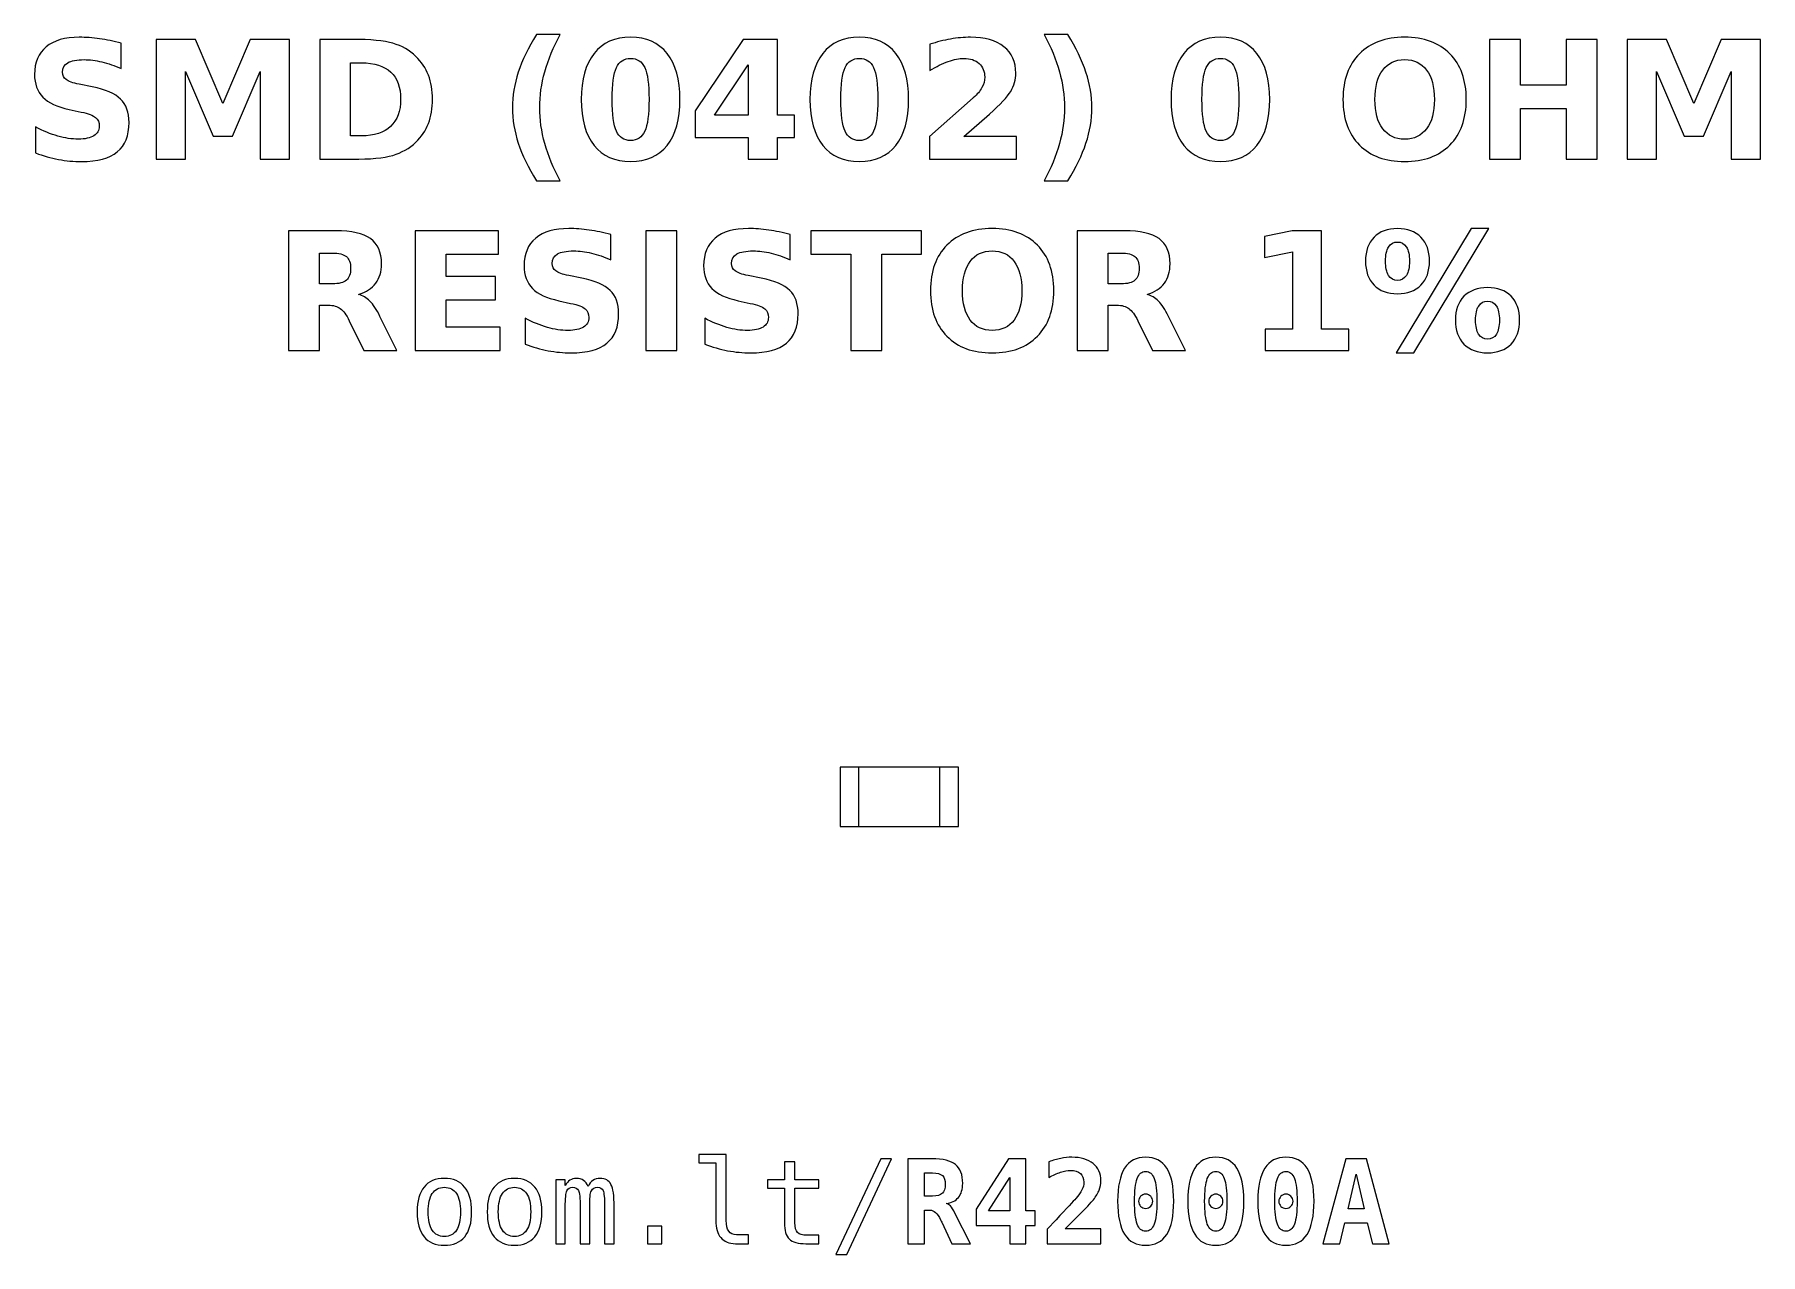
# Model space of a CAD drawing. Extents: x -112.4 to -97.6, y -152.4 to -142.
import ezdxf

# ---------------------------------------------------------------- set-up
doc = ezdxf.new("R2010")
doc.units = 0
doc.header["$MEASUREMENT"] = 0
doc.layers.add('LAYER_1', color=7, linetype='CONTINUOUS')

msp = doc.modelspace()

# ---------------------------------------------------------------- linework, layer by layer
at = {"layer": 'LAYER_1', "color": 7}
for points in [[(-105.508, -148.754), (-104.492, -148.754), (-104.492, -148.246), (-105.508, -148.246), (-105.508, -148.754)], [(-105.35, -148.754), (-104.65, -148.754), (-104.65, -148.246), (-105.35, -148.246), (-105.35, -148.754)]]:
    msp.add_lwpolyline(points, close=True, dxfattribs=at)
at = {"layer": 'LAYER_1'}
for points, knots in [([(-107.9099, -143.2106), (-107.9099, -143.2106), (-108.1145, -143.2106), (-108.1145, -143.2106), (-108.1145, -143.2106), (-108.1848, -143.0973), (-108.2368, -142.9893), (-108.2702, -142.887), (-108.2702, -142.887), (-108.3038, -142.7849), (-108.3205, -142.6836), (-108.3205, -142.5829), (-108.3205, -142.5829), (-108.3205, -142.4823), (-108.3036, -142.3804), (-108.27, -142.2774), (-108.27, -142.2774), (-108.2361, -142.1742), (-108.1844, -142.0665), (-108.1145, -141.9538), (-108.1145, -141.9538), (-108.1145, -141.9538), (-107.9099, -141.9538), (-107.9099, -141.9538), (-107.9099, -141.9538), (-107.9687, -142.0627), (-108.0127, -142.1692), (-108.0421, -142.2732), (-108.0421, -142.2732), (-108.0715, -142.3771), (-108.0863, -142.4799), (-108.0863, -142.5815), (-108.0863, -142.5815), (-108.0863, -142.6831), (-108.0717, -142.7859), (-108.0426, -142.8903), (-108.0426, -142.8903), (-108.0134, -142.9945), (-107.9692, -143.1013), (-107.9099, -143.2106)], [0, 0, 0, 0, 0.1, 0.1, 0.1, 0.1, 0.2, 0.2, 0.2, 0.2, 0.3, 0.3, 0.3, 0.3, 0.4, 0.4, 0.4, 0.4, 0.5, 0.5, 0.5, 0.5, 0.6, 0.6, 0.6, 0.6, 0.7, 0.7, 0.7, 0.7, 0.8, 0.8, 0.8, 0.8, 0.9, 0.9, 0.9, 0.9, 1, 1, 1, 1]), ([(-103.7565, -143.2106), (-103.6977, -143.1013), (-103.6535, -142.9945), (-103.6241, -142.8903), (-103.6241, -142.8903), (-103.5947, -142.7859), (-103.5801, -142.6831), (-103.5801, -142.5815), (-103.5801, -142.5815), (-103.5801, -142.4799), (-103.5947, -142.3771), (-103.6241, -142.2732), (-103.6241, -142.2732), (-103.6535, -142.1692), (-103.6977, -142.0627), (-103.7565, -141.9538), (-103.7565, -141.9538), (-103.7565, -141.9538), (-103.5519, -141.9538), (-103.5519, -141.9538), (-103.5519, -141.9538), (-103.4821, -142.0665), (-103.4303, -142.1742), (-103.3964, -142.2774), (-103.3964, -142.2774), (-103.3628, -142.3804), (-103.3459, -142.4823), (-103.3459, -142.5829), (-103.3459, -142.5829), (-103.3459, -142.6836), (-103.3626, -142.7849), (-103.3962, -142.887), (-103.3962, -142.887), (-103.4296, -142.9893), (-103.4816, -143.0973), (-103.5519, -143.2106), (-103.5519, -143.2106), (-103.5519, -143.2106), (-103.7565, -143.2106), (-103.7565, -143.2106)], [0, 0, 0, 0, 0.1, 0.1, 0.1, 0.1, 0.2, 0.2, 0.2, 0.2, 0.3, 0.3, 0.3, 0.3, 0.4, 0.4, 0.4, 0.4, 0.5, 0.5, 0.5, 0.5, 0.6, 0.6, 0.6, 0.6, 0.7, 0.7, 0.7, 0.7, 0.8, 0.8, 0.8, 0.8, 0.9, 0.9, 0.9, 0.9, 1, 1, 1, 1]), ([(-111.6794, -142.0284), (-111.6794, -142.0284), (-111.6794, -142.2459), (-111.6794, -142.2459), (-111.6794, -142.2459), (-111.7359, -142.2207), (-111.7911, -142.2017), (-111.8447, -142.1888), (-111.8447, -142.1888), (-111.8986, -142.1758), (-111.9494, -142.1695), (-111.9971, -142.1695), (-111.9971, -142.1695), (-112.0604, -142.1695), (-112.1074, -142.1782), (-112.1378, -142.1956), (-112.1378, -142.1956), (-112.1681, -142.2132), (-112.1832, -142.2403), (-112.1832, -142.277), (-112.1832, -142.277), (-112.1832, -142.3045), (-112.1731, -142.3261), (-112.1526, -142.3414), (-112.1526, -142.3414), (-112.1321, -142.3567), (-112.095, -142.3701), (-112.0411, -142.3811), (-112.0411, -142.3811), (-112.0411, -142.3811), (-111.9282, -142.4037), (-111.9282, -142.4037), (-111.9282, -142.4037), (-111.8137, -142.4268), (-111.7326, -142.4616), (-111.6844, -142.5086), (-111.6844, -142.5086), (-111.6361, -142.5554), (-111.6119, -142.622), (-111.6119, -142.7083), (-111.6119, -142.7083), (-111.6119, -142.8219), (-111.6455, -142.9063), (-111.7128, -142.9616), (-111.7128, -142.9616), (-111.7801, -143.0168), (-111.8828, -143.0446), (-112.0211, -143.0446), (-112.0211, -143.0446), (-112.0865, -143.0446), (-112.1519, -143.0385), (-112.2175, -143.026), (-112.2175, -143.026), (-112.2831, -143.0135), (-112.349, -142.9952), (-112.4146, -142.971), (-112.4146, -142.971), (-112.4146, -142.971), (-112.4146, -142.7471), (-112.4146, -142.7471), (-112.4146, -142.7471), (-112.349, -142.7819), (-112.2855, -142.8082), (-112.2241, -142.8259), (-112.2241, -142.8259), (-112.1627, -142.8435), (-112.1037, -142.8524), (-112.0468, -142.8524), (-112.0468, -142.8524), (-111.9889, -142.8524), (-111.9445, -142.8428), (-111.9137, -142.8235), (-111.9137, -142.8235), (-111.8828, -142.8042), (-111.8676, -142.7767), (-111.8676, -142.7407), (-111.8676, -142.7407), (-111.8676, -142.7087), (-111.8779, -142.6838), (-111.8988, -142.6664), (-111.8988, -142.6664), (-111.9198, -142.649), (-111.9614, -142.6333), (-112.024, -142.6196), (-112.024, -142.6196), (-112.024, -142.6196), (-112.1267, -142.5968), (-112.1267, -142.5968), (-112.1267, -142.5968), (-112.2295, -142.5747), (-112.3048, -142.5397), (-112.3523, -142.4914), (-112.3523, -142.4914), (-112.3998, -142.4432), (-112.4235, -142.3781), (-112.4235, -142.2965), (-112.4235, -142.2965), (-112.4235, -142.1939), (-112.3904, -142.1151), (-112.3243, -142.0601), (-112.3243, -142.0601), (-112.2582, -142.0048), (-112.1632, -141.9773), (-112.039, -141.9773), (-112.039, -141.9773), (-111.9826, -141.9773), (-111.9245, -141.9816), (-111.8647, -141.99), (-111.8647, -141.99), (-111.805, -141.9985), (-111.7432, -142.0112), (-111.6794, -142.0284)], [0, 0, 0, 0, 0.0357143, 0.0357143, 0.0357143, 0.0357143, 0.0714286, 0.0714286, 0.0714286, 0.0714286, 0.1071429, 0.1071429, 0.1071429, 0.1071429, 0.1428571, 0.1428571, 0.1428571, 0.1428571, 0.1785714, 0.1785714, 0.1785714, 0.1785714, 0.2142857, 0.2142857, 0.2142857, 0.2142857, 0.25, 0.25, 0.25, 0.25, 0.2857143, 0.2857143, 0.2857143, 0.2857143, 0.3214286, 0.3214286, 0.3214286, 0.3214286, 0.3571429, 0.3571429, 0.3571429, 0.3571429, 0.3928571, 0.3928571, 0.3928571, 0.3928571, 0.4285714, 0.4285714, 0.4285714, 0.4285714, 0.4642857, 0.4642857, 0.4642857, 0.4642857, 0.5, 0.5, 0.5, 0.5, 0.5357143, 0.5357143, 0.5357143, 0.5357143, 0.5714286, 0.5714286, 0.5714286, 0.5714286, 0.6071429, 0.6071429, 0.6071429, 0.6071429, 0.6428571, 0.6428571, 0.6428571, 0.6428571, 0.6785714, 0.6785714, 0.6785714, 0.6785714, 0.7142857, 0.7142857, 0.7142857, 0.7142857, 0.75, 0.75, 0.75, 0.75, 0.7857143, 0.7857143, 0.7857143, 0.7857143, 0.8214286, 0.8214286, 0.8214286, 0.8214286, 0.8571429, 0.8571429, 0.8571429, 0.8571429, 0.8928571, 0.8928571, 0.8928571, 0.8928571, 0.9285714, 0.9285714, 0.9285714, 0.9285714, 0.9642857, 0.9642857, 0.9642857, 0.9642857, 1, 1, 1, 1]), ([(-111.3791, -141.9959), (-111.3791, -141.9959), (-111.0416, -141.9959), (-111.0416, -141.9959), (-111.0416, -141.9959), (-111.0416, -141.9959), (-110.8071, -142.5465), (-110.8071, -142.5465), (-110.8071, -142.5465), (-110.8071, -142.5465), (-110.5715, -141.9959), (-110.5715, -141.9959), (-110.5715, -141.9959), (-110.5715, -141.9959), (-110.2347, -141.9959), (-110.2347, -141.9959), (-110.2347, -141.9959), (-110.2347, -141.9959), (-110.2347, -143.0246), (-110.2347, -143.0246), (-110.2347, -143.0246), (-110.2347, -143.0246), (-110.4854, -143.0246), (-110.4854, -143.0246), (-110.4854, -143.0246), (-110.4854, -143.0246), (-110.4854, -142.2722), (-110.4854, -142.2722), (-110.4854, -142.2722), (-110.4854, -142.2722), (-110.7225, -142.8268), (-110.7225, -142.8268), (-110.7225, -142.8268), (-110.7225, -142.8268), (-110.8906, -142.8268), (-110.8906, -142.8268), (-110.8906, -142.8268), (-110.8906, -142.8268), (-111.1277, -142.2722), (-111.1277, -142.2722), (-111.1277, -142.2722), (-111.1277, -142.2722), (-111.1277, -143.0246), (-111.1277, -143.0246), (-111.1277, -143.0246), (-111.1277, -143.0246), (-111.3791, -143.0246), (-111.3791, -143.0246), (-111.3791, -143.0246), (-111.3791, -143.0246), (-111.3791, -141.9959), (-111.3791, -141.9959)], [0, 0, 0, 0, 0.0769231, 0.0769231, 0.0769231, 0.0769231, 0.1538462, 0.1538462, 0.1538462, 0.1538462, 0.2307692, 0.2307692, 0.2307692, 0.2307692, 0.3076923, 0.3076923, 0.3076923, 0.3076923, 0.3846154, 0.3846154, 0.3846154, 0.3846154, 0.4615385, 0.4615385, 0.4615385, 0.4615385, 0.5384615, 0.5384615, 0.5384615, 0.5384615, 0.6153846, 0.6153846, 0.6153846, 0.6153846, 0.6923077, 0.6923077, 0.6923077, 0.6923077, 0.7692308, 0.7692308, 0.7692308, 0.7692308, 0.8461538, 0.8461538, 0.8461538, 0.8461538, 0.9230769, 0.9230769, 0.9230769, 0.9230769, 1, 1, 1, 1]), ([(-109.9748, -141.9959), (-109.9748, -141.9959), (-109.6949, -141.9959), (-109.6949, -141.9959), (-109.6949, -141.9959), (-109.5388, -141.9959), (-109.4226, -142.007), (-109.3462, -142.0293), (-109.3462, -142.0293), (-109.2697, -142.0516), (-109.2041, -142.0893), (-109.1493, -142.1427), (-109.1493, -142.1427), (-109.1011, -142.189), (-109.0654, -142.2426), (-109.0418, -142.3033), (-109.0418, -142.3033), (-109.0186, -142.3637), (-109.0068, -142.4324), (-109.0068, -142.5093), (-109.0068, -142.5093), (-109.0068, -142.5869), (-109.0186, -142.6561), (-109.0418, -142.717), (-109.0418, -142.717), (-109.0654, -142.7779), (-109.1011, -142.8315), (-109.1493, -142.8778), (-109.1493, -142.8778), (-109.2046, -142.9312), (-109.2707, -142.9689), (-109.3478, -142.9912), (-109.3478, -142.9912), (-109.425, -143.0135), (-109.5407, -143.0246), (-109.6949, -143.0246), (-109.6949, -143.0246), (-109.6949, -143.0246), (-109.9748, -143.0246), (-109.9748, -143.0246), (-109.9748, -143.0246), (-109.9748, -143.0246), (-109.9748, -141.9959), (-109.9748, -141.9959)], [0, 0, 0, 0, 0.0909091, 0.0909091, 0.0909091, 0.0909091, 0.1818182, 0.1818182, 0.1818182, 0.1818182, 0.2727273, 0.2727273, 0.2727273, 0.2727273, 0.3636364, 0.3636364, 0.3636364, 0.3636364, 0.4545455, 0.4545455, 0.4545455, 0.4545455, 0.5454545, 0.5454545, 0.5454545, 0.5454545, 0.6363636, 0.6363636, 0.6363636, 0.6363636, 0.7272727, 0.7272727, 0.7272727, 0.7272727, 0.8181818, 0.8181818, 0.8181818, 0.8181818, 0.9090909, 0.9090909, 0.9090909, 0.9090909, 1, 1, 1, 1]), ([(-106.8826, -142.5112), (-106.8826, -142.6817), (-106.9193, -142.8132), (-106.9929, -142.9058), (-106.9929, -142.9058), (-107.0663, -142.9983), (-107.1707, -143.0446), (-107.3057, -143.0446), (-107.3057, -143.0446), (-107.4412, -143.0446), (-107.5458, -142.9983), (-107.6192, -142.9058), (-107.6192, -142.9058), (-107.6928, -142.8132), (-107.7295, -142.6817), (-107.7295, -142.5112), (-107.7295, -142.5112), (-107.7295, -142.3405), (-107.6928, -142.2087), (-107.6192, -142.1161), (-107.6192, -142.1161), (-107.5458, -142.0237), (-107.4412, -141.9773), (-107.3057, -141.9773), (-107.3057, -141.9773), (-107.1707, -141.9773), (-107.0663, -142.0237), (-106.9929, -142.1161), (-106.9929, -142.1161), (-106.9193, -142.2087), (-106.8826, -142.3405), (-106.8826, -142.5112)], [0, 0, 0, 0, 0.125, 0.125, 0.125, 0.125, 0.25, 0.25, 0.25, 0.25, 0.375, 0.375, 0.375, 0.375, 0.5, 0.5, 0.5, 0.5, 0.625, 0.625, 0.625, 0.625, 0.75, 0.75, 0.75, 0.75, 0.875, 0.875, 0.875, 0.875, 1, 1, 1, 1]), ([(-106.3396, -141.9959), (-106.3396, -141.9959), (-106.0446, -141.9959), (-106.0446, -141.9959), (-106.0446, -141.9959), (-106.0446, -141.9959), (-106.0446, -142.645), (-106.0446, -142.645), (-106.0446, -142.645), (-106.0446, -142.645), (-105.8979, -142.645), (-105.8979, -142.645), (-105.8979, -142.645), (-105.8979, -142.645), (-105.8979, -142.8372), (-105.8979, -142.8372), (-105.8979, -142.8372), (-105.8979, -142.8372), (-106.0446, -142.8372), (-106.0446, -142.8372), (-106.0446, -142.8372), (-106.0446, -142.8372), (-106.0446, -143.0246), (-106.0446, -143.0246), (-106.0446, -143.0246), (-106.0446, -143.0246), (-106.2953, -143.0246), (-106.2953, -143.0246), (-106.2953, -143.0246), (-106.2953, -143.0246), (-106.2953, -142.8372), (-106.2953, -142.8372), (-106.2953, -142.8372), (-106.2953, -142.8372), (-106.7516, -142.8372), (-106.7516, -142.8372), (-106.7516, -142.8372), (-106.7516, -142.8372), (-106.7516, -142.6097), (-106.7516, -142.6097), (-106.7516, -142.6097), (-106.7516, -142.6097), (-106.3396, -141.9959), (-106.3396, -141.9959)], [0, 0, 0, 0, 0.0909091, 0.0909091, 0.0909091, 0.0909091, 0.1818182, 0.1818182, 0.1818182, 0.1818182, 0.2727273, 0.2727273, 0.2727273, 0.2727273, 0.3636364, 0.3636364, 0.3636364, 0.3636364, 0.4545455, 0.4545455, 0.4545455, 0.4545455, 0.5454545, 0.5454545, 0.5454545, 0.5454545, 0.6363636, 0.6363636, 0.6363636, 0.6363636, 0.7272727, 0.7272727, 0.7272727, 0.7272727, 0.8181818, 0.8181818, 0.8181818, 0.8181818, 0.9090909, 0.9090909, 0.9090909, 0.9090909, 1, 1, 1, 1]), ([(-104.9188, -142.5112), (-104.9188, -142.6817), (-104.9555, -142.8132), (-105.0291, -142.9058), (-105.0291, -142.9058), (-105.1025, -142.9983), (-105.2069, -143.0446), (-105.3419, -143.0446), (-105.3419, -143.0446), (-105.4774, -143.0446), (-105.582, -142.9983), (-105.6554, -142.9058), (-105.6554, -142.9058), (-105.729, -142.8132), (-105.7657, -142.6817), (-105.7657, -142.5112), (-105.7657, -142.5112), (-105.7657, -142.3405), (-105.729, -142.2087), (-105.6554, -142.1161), (-105.6554, -142.1161), (-105.582, -142.0237), (-105.4774, -141.9773), (-105.3419, -141.9773), (-105.3419, -141.9773), (-105.2069, -141.9773), (-105.1025, -142.0237), (-105.0291, -142.1161), (-105.0291, -142.1161), (-104.9555, -142.2087), (-104.9188, -142.3405), (-104.9188, -142.5112)], [0, 0, 0, 0, 0.125, 0.125, 0.125, 0.125, 0.25, 0.25, 0.25, 0.25, 0.375, 0.375, 0.375, 0.375, 0.5, 0.5, 0.5, 0.5, 0.625, 0.625, 0.625, 0.625, 0.75, 0.75, 0.75, 0.75, 0.875, 0.875, 0.875, 0.875, 1, 1, 1, 1]), ([(-104.4447, -142.8296), (-104.4447, -142.8296), (-103.9919, -142.8296), (-103.9919, -142.8296), (-103.9919, -142.8296), (-103.9919, -142.8296), (-103.9919, -143.0246), (-103.9919, -143.0246), (-103.9919, -143.0246), (-103.9919, -143.0246), (-104.7396, -143.0246), (-104.7396, -143.0246), (-104.7396, -143.0246), (-104.7396, -143.0246), (-104.7396, -142.8296), (-104.7396, -142.8296), (-104.7396, -142.8296), (-104.7396, -142.8296), (-104.364, -142.4983), (-104.364, -142.4983), (-104.364, -142.4983), (-104.3304, -142.4679), (-104.3057, -142.4383), (-104.2897, -142.4094), (-104.2897, -142.4094), (-104.2735, -142.3804), (-104.2655, -142.3503), (-104.2655, -142.319), (-104.2655, -142.319), (-104.2655, -142.2708), (-104.2817, -142.232), (-104.3141, -142.2026), (-104.3141, -142.2026), (-104.3464, -142.1732), (-104.3894, -142.1587), (-104.4433, -142.1587), (-104.4433, -142.1587), (-104.4846, -142.1587), (-104.5298, -142.1676), (-104.579, -142.1852), (-104.579, -142.1852), (-104.6281, -142.2029), (-104.6808, -142.2292), (-104.7368, -142.264), (-104.7368, -142.264), (-104.7368, -142.264), (-104.7368, -142.038), (-104.7368, -142.038), (-104.7368, -142.038), (-104.677, -142.0183), (-104.618, -142.0032), (-104.5597, -141.9929), (-104.5597, -141.9929), (-104.5013, -141.9825), (-104.4442, -141.9773), (-104.388, -141.9773), (-104.388, -141.9773), (-104.265, -141.9773), (-104.1693, -142.0044), (-104.1011, -142.0587), (-104.1011, -142.0587), (-104.0329, -142.1128), (-103.9988, -142.1883), (-103.9988, -142.2854), (-103.9988, -142.2854), (-103.9988, -142.3414), (-104.0133, -142.3936), (-104.0423, -142.4421), (-104.0423, -142.4421), (-104.0712, -142.4905), (-104.1321, -142.5554), (-104.2248, -142.6368), (-104.2248, -142.6368), (-104.2248, -142.6368), (-104.4447, -142.8296), (-104.4447, -142.8296)], [0, 0, 0, 0, 0.0526316, 0.0526316, 0.0526316, 0.0526316, 0.1052632, 0.1052632, 0.1052632, 0.1052632, 0.1578947, 0.1578947, 0.1578947, 0.1578947, 0.2105263, 0.2105263, 0.2105263, 0.2105263, 0.2631579, 0.2631579, 0.2631579, 0.2631579, 0.3157895, 0.3157895, 0.3157895, 0.3157895, 0.3684211, 0.3684211, 0.3684211, 0.3684211, 0.4210526, 0.4210526, 0.4210526, 0.4210526, 0.4736842, 0.4736842, 0.4736842, 0.4736842, 0.5263158, 0.5263158, 0.5263158, 0.5263158, 0.5789474, 0.5789474, 0.5789474, 0.5789474, 0.6315789, 0.6315789, 0.6315789, 0.6315789, 0.6842105, 0.6842105, 0.6842105, 0.6842105, 0.7368421, 0.7368421, 0.7368421, 0.7368421, 0.7894737, 0.7894737, 0.7894737, 0.7894737, 0.8421053, 0.8421053, 0.8421053, 0.8421053, 0.8947368, 0.8947368, 0.8947368, 0.8947368, 0.9473684, 0.9473684, 0.9473684, 0.9473684, 1, 1, 1, 1]), ([(-101.8188, -142.5112), (-101.8188, -142.6817), (-101.8555, -142.8132), (-101.9291, -142.9058), (-101.9291, -142.9058), (-102.0025, -142.9983), (-102.1069, -143.0446), (-102.2419, -143.0446), (-102.2419, -143.0446), (-102.3774, -143.0446), (-102.482, -142.9983), (-102.5554, -142.9058), (-102.5554, -142.9058), (-102.629, -142.8132), (-102.6657, -142.6817), (-102.6657, -142.5112), (-102.6657, -142.5112), (-102.6657, -142.3405), (-102.629, -142.2087), (-102.5554, -142.1161), (-102.5554, -142.1161), (-102.482, -142.0237), (-102.3774, -141.9773), (-102.2419, -141.9773), (-102.2419, -141.9773), (-102.1069, -141.9773), (-102.0025, -142.0237), (-101.9291, -142.1161), (-101.9291, -142.1161), (-101.8555, -142.2087), (-101.8188, -142.3405), (-101.8188, -142.5112)], [0, 0, 0, 0, 0.125, 0.125, 0.125, 0.125, 0.25, 0.25, 0.25, 0.25, 0.375, 0.375, 0.375, 0.375, 0.5, 0.5, 0.5, 0.5, 0.625, 0.625, 0.625, 0.625, 0.75, 0.75, 0.75, 0.75, 0.875, 0.875, 0.875, 0.875, 1, 1, 1, 1]), ([(-100.6605, -141.9773), (-100.4952, -141.9773), (-100.3656, -142.0246), (-100.272, -142.1194), (-100.272, -142.1194), (-100.1782, -142.2139), (-100.1314, -142.3444), (-100.1314, -142.5112), (-100.1314, -142.5112), (-100.1314, -142.6775), (-100.1782, -142.808), (-100.272, -142.9025), (-100.272, -142.9025), (-100.3656, -142.9973), (-100.4952, -143.0446), (-100.6605, -143.0446), (-100.6605, -143.0446), (-100.8254, -143.0446), (-100.9547, -142.9973), (-101.0488, -142.9025), (-101.0488, -142.9025), (-101.1426, -142.808), (-101.1897, -142.6775), (-101.1897, -142.5112), (-101.1897, -142.5112), (-101.1897, -142.3444), (-101.1426, -142.2139), (-101.0488, -142.1194), (-101.0488, -142.1194), (-100.9547, -142.0246), (-100.8254, -141.9773), (-100.6605, -141.9773)], [0, 0, 0, 0, 0.125, 0.125, 0.125, 0.125, 0.25, 0.25, 0.25, 0.25, 0.375, 0.375, 0.375, 0.375, 0.5, 0.5, 0.5, 0.5, 0.625, 0.625, 0.625, 0.625, 0.75, 0.75, 0.75, 0.75, 0.875, 0.875, 0.875, 0.875, 1, 1, 1, 1]), ([(-99.9307, -141.9959), (-99.9307, -141.9959), (-99.6654, -141.9959), (-99.6654, -141.9959), (-99.6654, -141.9959), (-99.6654, -141.9959), (-99.6654, -142.388), (-99.6654, -142.388), (-99.6654, -142.388), (-99.6654, -142.388), (-99.2741, -142.388), (-99.2741, -142.388), (-99.2741, -142.388), (-99.2741, -142.388), (-99.2741, -141.9959), (-99.2741, -141.9959), (-99.2741, -141.9959), (-99.2741, -141.9959), (-99.0088, -141.9959), (-99.0088, -141.9959), (-99.0088, -141.9959), (-99.0088, -141.9959), (-99.0088, -143.0246), (-99.0088, -143.0246), (-99.0088, -143.0246), (-99.0088, -143.0246), (-99.2741, -143.0246), (-99.2741, -143.0246), (-99.2741, -143.0246), (-99.2741, -143.0246), (-99.2741, -142.5886), (-99.2741, -142.5886), (-99.2741, -142.5886), (-99.2741, -142.5886), (-99.6654, -142.5886), (-99.6654, -142.5886), (-99.6654, -142.5886), (-99.6654, -142.5886), (-99.6654, -143.0246), (-99.6654, -143.0246), (-99.6654, -143.0246), (-99.6654, -143.0246), (-99.9307, -143.0246), (-99.9307, -143.0246), (-99.9307, -143.0246), (-99.9307, -143.0246), (-99.9307, -141.9959), (-99.9307, -141.9959)], [0, 0, 0, 0, 0.0833333, 0.0833333, 0.0833333, 0.0833333, 0.1666667, 0.1666667, 0.1666667, 0.1666667, 0.25, 0.25, 0.25, 0.25, 0.3333333, 0.3333333, 0.3333333, 0.3333333, 0.4166667, 0.4166667, 0.4166667, 0.4166667, 0.5, 0.5, 0.5, 0.5, 0.5833333, 0.5833333, 0.5833333, 0.5833333, 0.6666667, 0.6666667, 0.6666667, 0.6666667, 0.75, 0.75, 0.75, 0.75, 0.8333333, 0.8333333, 0.8333333, 0.8333333, 0.9166667, 0.9166667, 0.9166667, 0.9166667, 1, 1, 1, 1]), ([(-98.7498, -141.9959), (-98.7498, -141.9959), (-98.4123, -141.9959), (-98.4123, -141.9959), (-98.4123, -141.9959), (-98.4123, -141.9959), (-98.1778, -142.5465), (-98.1778, -142.5465), (-98.1778, -142.5465), (-98.1778, -142.5465), (-97.9422, -141.9959), (-97.9422, -141.9959), (-97.9422, -141.9959), (-97.9422, -141.9959), (-97.6054, -141.9959), (-97.6054, -141.9959), (-97.6054, -141.9959), (-97.6054, -141.9959), (-97.6054, -143.0246), (-97.6054, -143.0246), (-97.6054, -143.0246), (-97.6054, -143.0246), (-97.8561, -143.0246), (-97.8561, -143.0246), (-97.8561, -143.0246), (-97.8561, -143.0246), (-97.8561, -142.2722), (-97.8561, -142.2722), (-97.8561, -142.2722), (-97.8561, -142.2722), (-98.0932, -142.8268), (-98.0932, -142.8268), (-98.0932, -142.8268), (-98.0932, -142.8268), (-98.2613, -142.8268), (-98.2613, -142.8268), (-98.2613, -142.8268), (-98.2613, -142.8268), (-98.4984, -142.2722), (-98.4984, -142.2722), (-98.4984, -142.2722), (-98.4984, -142.2722), (-98.4984, -143.0246), (-98.4984, -143.0246), (-98.4984, -143.0246), (-98.4984, -143.0246), (-98.7498, -143.0246), (-98.7498, -143.0246), (-98.7498, -143.0246), (-98.7498, -143.0246), (-98.7498, -141.9959), (-98.7498, -141.9959)], [0, 0, 0, 0, 0.0769231, 0.0769231, 0.0769231, 0.0769231, 0.1538462, 0.1538462, 0.1538462, 0.1538462, 0.2307692, 0.2307692, 0.2307692, 0.2307692, 0.3076923, 0.3076923, 0.3076923, 0.3076923, 0.3846154, 0.3846154, 0.3846154, 0.3846154, 0.4615385, 0.4615385, 0.4615385, 0.4615385, 0.5384615, 0.5384615, 0.5384615, 0.5384615, 0.6153846, 0.6153846, 0.6153846, 0.6153846, 0.6923077, 0.6923077, 0.6923077, 0.6923077, 0.7692308, 0.7692308, 0.7692308, 0.7692308, 0.8461538, 0.8461538, 0.8461538, 0.8461538, 0.9230769, 0.9230769, 0.9230769, 0.9230769, 1, 1, 1, 1]), ([(-109.7095, -142.1965), (-109.7095, -142.1965), (-109.7095, -142.824), (-109.7095, -142.824), (-109.7095, -142.824), (-109.7095, -142.824), (-109.6145, -142.824), (-109.6145, -142.824), (-109.6145, -142.824), (-109.5061, -142.824), (-109.4233, -142.7972), (-109.3662, -142.7433), (-109.3662, -142.7433), (-109.309, -142.6897), (-109.2803, -142.6116), (-109.2803, -142.5093), (-109.2803, -142.5093), (-109.2803, -142.4072), (-109.3088, -142.3296), (-109.3657, -142.2765), (-109.3657, -142.2765), (-109.4226, -142.2231), (-109.5056, -142.1965), (-109.6145, -142.1965), (-109.6145, -142.1965), (-109.6145, -142.1965), (-109.7095, -142.1965), (-109.7095, -142.1965)], [0, 0, 0, 0, 0.1428571, 0.1428571, 0.1428571, 0.1428571, 0.2857143, 0.2857143, 0.2857143, 0.2857143, 0.4285714, 0.4285714, 0.4285714, 0.4285714, 0.5714286, 0.5714286, 0.5714286, 0.5714286, 0.7142857, 0.7142857, 0.7142857, 0.7142857, 0.8571429, 0.8571429, 0.8571429, 0.8571429, 1, 1, 1, 1]), ([(-107.1479, -142.5093), (-107.1479, -142.3807), (-107.1599, -142.2901), (-107.1841, -142.2374), (-107.1841, -142.2374), (-107.2081, -142.185), (-107.2488, -142.1587), (-107.3057, -142.1587), (-107.3057, -142.1587), (-107.3626, -142.1587), (-107.4033, -142.185), (-107.4278, -142.2374), (-107.4278, -142.2374), (-107.452, -142.2901), (-107.4642, -142.3807), (-107.4642, -142.5093), (-107.4642, -142.5093), (-107.4642, -142.6391), (-107.452, -142.7309), (-107.4278, -142.784), (-107.4278, -142.784), (-107.4033, -142.8374), (-107.3626, -142.864), (-107.3057, -142.864), (-107.3057, -142.864), (-107.2493, -142.864), (-107.2088, -142.8374), (-107.1843, -142.784), (-107.1843, -142.784), (-107.1601, -142.7309), (-107.1479, -142.6391), (-107.1479, -142.5093)], [0, 0, 0, 0, 0.125, 0.125, 0.125, 0.125, 0.25, 0.25, 0.25, 0.25, 0.375, 0.375, 0.375, 0.375, 0.5, 0.5, 0.5, 0.5, 0.625, 0.625, 0.625, 0.625, 0.75, 0.75, 0.75, 0.75, 0.875, 0.875, 0.875, 0.875, 1, 1, 1, 1]), ([(-106.2953, -142.2144), (-106.2953, -142.2144), (-106.5863, -142.645), (-106.5863, -142.645), (-106.5863, -142.645), (-106.5863, -142.645), (-106.2953, -142.645), (-106.2953, -142.645), (-106.2953, -142.645), (-106.2953, -142.645), (-106.2953, -142.2144), (-106.2953, -142.2144)], [0, 0, 0, 0, 0.3333333, 0.3333333, 0.3333333, 0.3333333, 0.6666667, 0.6666667, 0.6666667, 0.6666667, 1, 1, 1, 1]), ([(-105.1841, -142.5093), (-105.1841, -142.3807), (-105.1961, -142.2901), (-105.2203, -142.2374), (-105.2203, -142.2374), (-105.2443, -142.185), (-105.285, -142.1587), (-105.3419, -142.1587), (-105.3419, -142.1587), (-105.3988, -142.1587), (-105.4395, -142.185), (-105.464, -142.2374), (-105.464, -142.2374), (-105.4882, -142.2901), (-105.5004, -142.3807), (-105.5004, -142.5093), (-105.5004, -142.5093), (-105.5004, -142.6391), (-105.4882, -142.7309), (-105.464, -142.784), (-105.464, -142.784), (-105.4395, -142.8374), (-105.3988, -142.864), (-105.3419, -142.864), (-105.3419, -142.864), (-105.2855, -142.864), (-105.245, -142.8374), (-105.2205, -142.784), (-105.2205, -142.784), (-105.1963, -142.7309), (-105.1841, -142.6391), (-105.1841, -142.5093)], [0, 0, 0, 0, 0.125, 0.125, 0.125, 0.125, 0.25, 0.25, 0.25, 0.25, 0.375, 0.375, 0.375, 0.375, 0.5, 0.5, 0.5, 0.5, 0.625, 0.625, 0.625, 0.625, 0.75, 0.75, 0.75, 0.75, 0.875, 0.875, 0.875, 0.875, 1, 1, 1, 1]), ([(-102.0841, -142.5093), (-102.0841, -142.3807), (-102.0961, -142.2901), (-102.1203, -142.2374), (-102.1203, -142.2374), (-102.1443, -142.185), (-102.185, -142.1587), (-102.2419, -142.1587), (-102.2419, -142.1587), (-102.2988, -142.1587), (-102.3395, -142.185), (-102.364, -142.2374), (-102.364, -142.2374), (-102.3882, -142.2901), (-102.4004, -142.3807), (-102.4004, -142.5093), (-102.4004, -142.5093), (-102.4004, -142.6391), (-102.3882, -142.7309), (-102.364, -142.784), (-102.364, -142.784), (-102.3395, -142.8374), (-102.2988, -142.864), (-102.2419, -142.864), (-102.2419, -142.864), (-102.1855, -142.864), (-102.145, -142.8374), (-102.1205, -142.784), (-102.1205, -142.784), (-102.0963, -142.7309), (-102.0841, -142.6391), (-102.0841, -142.5093)], [0, 0, 0, 0, 0.125, 0.125, 0.125, 0.125, 0.25, 0.25, 0.25, 0.25, 0.375, 0.375, 0.375, 0.375, 0.5, 0.5, 0.5, 0.5, 0.625, 0.625, 0.625, 0.625, 0.75, 0.75, 0.75, 0.75, 0.875, 0.875, 0.875, 0.875, 1, 1, 1, 1]), ([(-100.6605, -142.1695), (-100.7414, -142.1695), (-100.804, -142.1993), (-100.8487, -142.2591), (-100.8487, -142.2591), (-100.8931, -142.3188), (-100.9155, -142.4028), (-100.9155, -142.5112), (-100.9155, -142.5112), (-100.9155, -142.6194), (-100.8931, -142.7031), (-100.8487, -142.7628), (-100.8487, -142.7628), (-100.804, -142.8226), (-100.7414, -142.8524), (-100.6605, -142.8524), (-100.6605, -142.8524), (-100.5791, -142.8524), (-100.5164, -142.8226), (-100.4717, -142.7628), (-100.4717, -142.7628), (-100.4272, -142.7031), (-100.4049, -142.6194), (-100.4049, -142.5112), (-100.4049, -142.5112), (-100.4049, -142.4028), (-100.4272, -142.3188), (-100.4717, -142.2591), (-100.4717, -142.2591), (-100.5164, -142.1993), (-100.5791, -142.1695), (-100.6605, -142.1695)], [0, 0, 0, 0, 0.125, 0.125, 0.125, 0.125, 0.25, 0.25, 0.25, 0.25, 0.375, 0.375, 0.375, 0.375, 0.5, 0.5, 0.5, 0.5, 0.625, 0.625, 0.625, 0.625, 0.75, 0.75, 0.75, 0.75, 0.875, 0.875, 0.875, 0.875, 1, 1, 1, 1]), ([(-109.977, -144.2779), (-109.977, -144.2779), (-109.977, -144.6671), (-109.977, -144.6671), (-109.977, -144.6671), (-109.977, -144.6671), (-110.2423, -144.6671), (-110.2423, -144.6671), (-110.2423, -144.6671), (-110.2423, -144.6671), (-110.2423, -143.6384), (-110.2423, -143.6384), (-110.2423, -143.6384), (-110.2423, -143.6384), (-109.8371, -143.6384), (-109.8371, -143.6384), (-109.8371, -143.6384), (-109.7016, -143.6384), (-109.6021, -143.6612), (-109.5391, -143.7066), (-109.5391, -143.7066), (-109.4759, -143.752), (-109.4443, -143.824), (-109.4443, -143.9223), (-109.4443, -143.9223), (-109.4443, -143.9902), (-109.4608, -144.0462), (-109.4935, -144.0897), (-109.4935, -144.0897), (-109.5264, -144.1335), (-109.576, -144.1657), (-109.6421, -144.1862), (-109.6421, -144.1862), (-109.6059, -144.1946), (-109.5732, -144.2132), (-109.5445, -144.2424), (-109.5445, -144.2424), (-109.5158, -144.2715), (-109.4869, -144.3157), (-109.4575, -144.375), (-109.4575, -144.375), (-109.4575, -144.375), (-109.3133, -144.6671), (-109.3133, -144.6671), (-109.3133, -144.6671), (-109.3133, -144.6671), (-109.596, -144.6671), (-109.596, -144.6671), (-109.596, -144.6671), (-109.596, -144.6671), (-109.7214, -144.4115), (-109.7214, -144.4115), (-109.7214, -144.4115), (-109.7465, -144.3602), (-109.7722, -144.3249), (-109.7983, -144.3061), (-109.7983, -144.3061), (-109.8242, -144.2873), (-109.8587, -144.2779), (-109.902, -144.2779), (-109.902, -144.2779), (-109.902, -144.2779), (-109.977, -144.2779), (-109.977, -144.2779)], [0, 0, 0, 0, 0.0625, 0.0625, 0.0625, 0.0625, 0.125, 0.125, 0.125, 0.125, 0.1875, 0.1875, 0.1875, 0.1875, 0.25, 0.25, 0.25, 0.25, 0.3125, 0.3125, 0.3125, 0.3125, 0.375, 0.375, 0.375, 0.375, 0.4375, 0.4375, 0.4375, 0.4375, 0.5, 0.5, 0.5, 0.5, 0.5625, 0.5625, 0.5625, 0.5625, 0.625, 0.625, 0.625, 0.625, 0.6875, 0.6875, 0.6875, 0.6875, 0.75, 0.75, 0.75, 0.75, 0.8125, 0.8125, 0.8125, 0.8125, 0.875, 0.875, 0.875, 0.875, 0.9375, 0.9375, 0.9375, 0.9375, 1, 1, 1, 1]), ([(-109.1558, -143.6384), (-109.1558, -143.6384), (-108.4399, -143.6384), (-108.4399, -143.6384), (-108.4399, -143.6384), (-108.4399, -143.6384), (-108.4399, -143.839), (-108.4399, -143.839), (-108.4399, -143.839), (-108.4399, -143.839), (-108.8905, -143.839), (-108.8905, -143.839), (-108.8905, -143.839), (-108.8905, -143.839), (-108.8905, -144.0305), (-108.8905, -144.0305), (-108.8905, -144.0305), (-108.8905, -144.0305), (-108.467, -144.0305), (-108.467, -144.0305), (-108.467, -144.0305), (-108.467, -144.0305), (-108.467, -144.2311), (-108.467, -144.2311), (-108.467, -144.2311), (-108.467, -144.2311), (-108.8905, -144.2311), (-108.8905, -144.2311), (-108.8905, -144.2311), (-108.8905, -144.2311), (-108.8905, -144.4665), (-108.8905, -144.4665), (-108.8905, -144.4665), (-108.8905, -144.4665), (-108.4249, -144.4665), (-108.4249, -144.4665), (-108.4249, -144.4665), (-108.4249, -144.4665), (-108.4249, -144.6671), (-108.4249, -144.6671), (-108.4249, -144.6671), (-108.4249, -144.6671), (-109.1558, -144.6671), (-109.1558, -144.6671), (-109.1558, -144.6671), (-109.1558, -144.6671), (-109.1558, -143.6384), (-109.1558, -143.6384)], [0, 0, 0, 0, 0.0833333, 0.0833333, 0.0833333, 0.0833333, 0.1666667, 0.1666667, 0.1666667, 0.1666667, 0.25, 0.25, 0.25, 0.25, 0.3333333, 0.3333333, 0.3333333, 0.3333333, 0.4166667, 0.4166667, 0.4166667, 0.4166667, 0.5, 0.5, 0.5, 0.5, 0.5833333, 0.5833333, 0.5833333, 0.5833333, 0.6666667, 0.6666667, 0.6666667, 0.6666667, 0.75, 0.75, 0.75, 0.75, 0.8333333, 0.8333333, 0.8333333, 0.8333333, 0.9166667, 0.9166667, 0.9166667, 0.9166667, 1, 1, 1, 1]), ([(-107.4759, -143.6709), (-107.4759, -143.6709), (-107.4759, -143.8884), (-107.4759, -143.8884), (-107.4759, -143.8884), (-107.5324, -143.8632), (-107.5876, -143.8442), (-107.6412, -143.8313), (-107.6412, -143.8313), (-107.6951, -143.8183), (-107.7459, -143.812), (-107.7936, -143.812), (-107.7936, -143.812), (-107.8569, -143.812), (-107.9039, -143.8207), (-107.9343, -143.8381), (-107.9343, -143.8381), (-107.9646, -143.8557), (-107.9797, -143.8828), (-107.9797, -143.9195), (-107.9797, -143.9195), (-107.9797, -143.947), (-107.9696, -143.9686), (-107.9491, -143.9839), (-107.9491, -143.9839), (-107.9286, -143.9992), (-107.8915, -144.0126), (-107.8376, -144.0236), (-107.8376, -144.0236), (-107.8376, -144.0236), (-107.7247, -144.0462), (-107.7247, -144.0462), (-107.7247, -144.0462), (-107.6102, -144.0693), (-107.5291, -144.1041), (-107.4809, -144.1511), (-107.4809, -144.1511), (-107.4326, -144.1979), (-107.4084, -144.2645), (-107.4084, -144.3508), (-107.4084, -144.3508), (-107.4084, -144.4644), (-107.442, -144.5488), (-107.5093, -144.6041), (-107.5093, -144.6041), (-107.5766, -144.6593), (-107.6793, -144.6871), (-107.8176, -144.6871), (-107.8176, -144.6871), (-107.883, -144.6871), (-107.9484, -144.681), (-108.014, -144.6685), (-108.014, -144.6685), (-108.0796, -144.656), (-108.1455, -144.6377), (-108.2111, -144.6135), (-108.2111, -144.6135), (-108.2111, -144.6135), (-108.2111, -144.3896), (-108.2111, -144.3896), (-108.2111, -144.3896), (-108.1455, -144.4244), (-108.082, -144.4507), (-108.0206, -144.4684), (-108.0206, -144.4684), (-107.9592, -144.486), (-107.9002, -144.4949), (-107.8433, -144.4949), (-107.8433, -144.4949), (-107.7854, -144.4949), (-107.741, -144.4853), (-107.7102, -144.466), (-107.7102, -144.466), (-107.6793, -144.4467), (-107.6641, -144.4192), (-107.6641, -144.3832), (-107.6641, -144.3832), (-107.6641, -144.3512), (-107.6744, -144.3263), (-107.6953, -144.3089), (-107.6953, -144.3089), (-107.7163, -144.2915), (-107.7579, -144.2758), (-107.8205, -144.2621), (-107.8205, -144.2621), (-107.8205, -144.2621), (-107.9232, -144.2393), (-107.9232, -144.2393), (-107.9232, -144.2393), (-108.026, -144.2172), (-108.1013, -144.1822), (-108.1488, -144.1339), (-108.1488, -144.1339), (-108.1963, -144.0857), (-108.22, -144.0206), (-108.22, -143.939), (-108.22, -143.939), (-108.22, -143.8364), (-108.1869, -143.7576), (-108.1208, -143.7026), (-108.1208, -143.7026), (-108.0547, -143.6473), (-107.9597, -143.6198), (-107.8355, -143.6198), (-107.8355, -143.6198), (-107.7791, -143.6198), (-107.721, -143.6241), (-107.6612, -143.6325), (-107.6612, -143.6325), (-107.6015, -143.641), (-107.5397, -143.6537), (-107.4759, -143.6709)], [0, 0, 0, 0, 0.0357143, 0.0357143, 0.0357143, 0.0357143, 0.0714286, 0.0714286, 0.0714286, 0.0714286, 0.1071429, 0.1071429, 0.1071429, 0.1071429, 0.1428571, 0.1428571, 0.1428571, 0.1428571, 0.1785714, 0.1785714, 0.1785714, 0.1785714, 0.2142857, 0.2142857, 0.2142857, 0.2142857, 0.25, 0.25, 0.25, 0.25, 0.2857143, 0.2857143, 0.2857143, 0.2857143, 0.3214286, 0.3214286, 0.3214286, 0.3214286, 0.3571429, 0.3571429, 0.3571429, 0.3571429, 0.3928571, 0.3928571, 0.3928571, 0.3928571, 0.4285714, 0.4285714, 0.4285714, 0.4285714, 0.4642857, 0.4642857, 0.4642857, 0.4642857, 0.5, 0.5, 0.5, 0.5, 0.5357143, 0.5357143, 0.5357143, 0.5357143, 0.5714286, 0.5714286, 0.5714286, 0.5714286, 0.6071429, 0.6071429, 0.6071429, 0.6071429, 0.6428571, 0.6428571, 0.6428571, 0.6428571, 0.6785714, 0.6785714, 0.6785714, 0.6785714, 0.7142857, 0.7142857, 0.7142857, 0.7142857, 0.75, 0.75, 0.75, 0.75, 0.7857143, 0.7857143, 0.7857143, 0.7857143, 0.8214286, 0.8214286, 0.8214286, 0.8214286, 0.8571429, 0.8571429, 0.8571429, 0.8571429, 0.8928571, 0.8928571, 0.8928571, 0.8928571, 0.9285714, 0.9285714, 0.9285714, 0.9285714, 0.9642857, 0.9642857, 0.9642857, 0.9642857, 1, 1, 1, 1]), ([(-107.1756, -143.6384), (-107.1756, -143.6384), (-106.9103, -143.6384), (-106.9103, -143.6384), (-106.9103, -143.6384), (-106.9103, -143.6384), (-106.9103, -144.6671), (-106.9103, -144.6671), (-106.9103, -144.6671), (-106.9103, -144.6671), (-107.1756, -144.6671), (-107.1756, -144.6671), (-107.1756, -144.6671), (-107.1756, -144.6671), (-107.1756, -143.6384), (-107.1756, -143.6384)], [0, 0, 0, 0, 0.25, 0.25, 0.25, 0.25, 0.5, 0.5, 0.5, 0.5, 0.75, 0.75, 0.75, 0.75, 1, 1, 1, 1]), ([(-105.9348, -143.6709), (-105.9348, -143.6709), (-105.9348, -143.8884), (-105.9348, -143.8884), (-105.9348, -143.8884), (-105.9913, -143.8632), (-106.0465, -143.8442), (-106.1001, -143.8313), (-106.1001, -143.8313), (-106.154, -143.8183), (-106.2048, -143.812), (-106.2525, -143.812), (-106.2525, -143.812), (-106.3158, -143.812), (-106.3628, -143.8207), (-106.3932, -143.8381), (-106.3932, -143.8381), (-106.4235, -143.8557), (-106.4386, -143.8828), (-106.4386, -143.9195), (-106.4386, -143.9195), (-106.4386, -143.947), (-106.4285, -143.9686), (-106.408, -143.9839), (-106.408, -143.9839), (-106.3875, -143.9992), (-106.3504, -144.0126), (-106.2965, -144.0236), (-106.2965, -144.0236), (-106.2965, -144.0236), (-106.1836, -144.0462), (-106.1836, -144.0462), (-106.1836, -144.0462), (-106.0691, -144.0693), (-105.988, -144.1041), (-105.9398, -144.1511), (-105.9398, -144.1511), (-105.8915, -144.1979), (-105.8673, -144.2645), (-105.8673, -144.3508), (-105.8673, -144.3508), (-105.8673, -144.4644), (-105.9009, -144.5488), (-105.9682, -144.6041), (-105.9682, -144.6041), (-106.0355, -144.6593), (-106.1382, -144.6871), (-106.2765, -144.6871), (-106.2765, -144.6871), (-106.3419, -144.6871), (-106.4073, -144.681), (-106.4729, -144.6685), (-106.4729, -144.6685), (-106.5385, -144.656), (-106.6044, -144.6377), (-106.67, -144.6135), (-106.67, -144.6135), (-106.67, -144.6135), (-106.67, -144.3896), (-106.67, -144.3896), (-106.67, -144.3896), (-106.6044, -144.4244), (-106.5409, -144.4507), (-106.4795, -144.4684), (-106.4795, -144.4684), (-106.4181, -144.486), (-106.3591, -144.4949), (-106.3022, -144.4949), (-106.3022, -144.4949), (-106.2443, -144.4949), (-106.1999, -144.4853), (-106.1691, -144.466), (-106.1691, -144.466), (-106.1382, -144.4467), (-106.123, -144.4192), (-106.123, -144.3832), (-106.123, -144.3832), (-106.123, -144.3512), (-106.1333, -144.3263), (-106.1542, -144.3089), (-106.1542, -144.3089), (-106.1752, -144.2915), (-106.2168, -144.2758), (-106.2794, -144.2621), (-106.2794, -144.2621), (-106.2794, -144.2621), (-106.3821, -144.2393), (-106.3821, -144.2393), (-106.3821, -144.2393), (-106.4849, -144.2172), (-106.5602, -144.1822), (-106.6077, -144.1339), (-106.6077, -144.1339), (-106.6552, -144.0857), (-106.6789, -144.0206), (-106.6789, -143.939), (-106.6789, -143.939), (-106.6789, -143.8364), (-106.6458, -143.7576), (-106.5797, -143.7026), (-106.5797, -143.7026), (-106.5136, -143.6473), (-106.4186, -143.6198), (-106.2944, -143.6198), (-106.2944, -143.6198), (-106.238, -143.6198), (-106.1799, -143.6241), (-106.1201, -143.6325), (-106.1201, -143.6325), (-106.0604, -143.641), (-105.9986, -143.6537), (-105.9348, -143.6709)], [0, 0, 0, 0, 0.0357143, 0.0357143, 0.0357143, 0.0357143, 0.0714286, 0.0714286, 0.0714286, 0.0714286, 0.1071429, 0.1071429, 0.1071429, 0.1071429, 0.1428571, 0.1428571, 0.1428571, 0.1428571, 0.1785714, 0.1785714, 0.1785714, 0.1785714, 0.2142857, 0.2142857, 0.2142857, 0.2142857, 0.25, 0.25, 0.25, 0.25, 0.2857143, 0.2857143, 0.2857143, 0.2857143, 0.3214286, 0.3214286, 0.3214286, 0.3214286, 0.3571429, 0.3571429, 0.3571429, 0.3571429, 0.3928571, 0.3928571, 0.3928571, 0.3928571, 0.4285714, 0.4285714, 0.4285714, 0.4285714, 0.4642857, 0.4642857, 0.4642857, 0.4642857, 0.5, 0.5, 0.5, 0.5, 0.5357143, 0.5357143, 0.5357143, 0.5357143, 0.5714286, 0.5714286, 0.5714286, 0.5714286, 0.6071429, 0.6071429, 0.6071429, 0.6071429, 0.6428571, 0.6428571, 0.6428571, 0.6428571, 0.6785714, 0.6785714, 0.6785714, 0.6785714, 0.7142857, 0.7142857, 0.7142857, 0.7142857, 0.75, 0.75, 0.75, 0.75, 0.7857143, 0.7857143, 0.7857143, 0.7857143, 0.8214286, 0.8214286, 0.8214286, 0.8214286, 0.8571429, 0.8571429, 0.8571429, 0.8571429, 0.8928571, 0.8928571, 0.8928571, 0.8928571, 0.9285714, 0.9285714, 0.9285714, 0.9285714, 0.9642857, 0.9642857, 0.9642857, 0.9642857, 1, 1, 1, 1]), ([(-105.7573, -143.6384), (-105.7573, -143.6384), (-104.8093, -143.6384), (-104.8093, -143.6384), (-104.8093, -143.6384), (-104.8093, -143.6384), (-104.8093, -143.839), (-104.8093, -143.839), (-104.8093, -143.839), (-104.8093, -143.839), (-105.1503, -143.839), (-105.1503, -143.839), (-105.1503, -143.839), (-105.1503, -143.839), (-105.1503, -144.6671), (-105.1503, -144.6671), (-105.1503, -144.6671), (-105.1503, -144.6671), (-105.4156, -144.6671), (-105.4156, -144.6671), (-105.4156, -144.6671), (-105.4156, -144.6671), (-105.4156, -143.839), (-105.4156, -143.839), (-105.4156, -143.839), (-105.4156, -143.839), (-105.7573, -143.839), (-105.7573, -143.839), (-105.7573, -143.839), (-105.7573, -143.839), (-105.7573, -143.6384), (-105.7573, -143.6384)], [0, 0, 0, 0, 0.125, 0.125, 0.125, 0.125, 0.25, 0.25, 0.25, 0.25, 0.375, 0.375, 0.375, 0.375, 0.5, 0.5, 0.5, 0.5, 0.625, 0.625, 0.625, 0.625, 0.75, 0.75, 0.75, 0.75, 0.875, 0.875, 0.875, 0.875, 1, 1, 1, 1]), ([(-104.202, -143.6198), (-104.0367, -143.6198), (-103.9071, -143.6671), (-103.8135, -143.7619), (-103.8135, -143.7619), (-103.7197, -143.8564), (-103.6729, -143.9869), (-103.6729, -144.1537), (-103.6729, -144.1537), (-103.6729, -144.32), (-103.7197, -144.4505), (-103.8135, -144.545), (-103.8135, -144.545), (-103.9071, -144.6398), (-104.0367, -144.6871), (-104.202, -144.6871), (-104.202, -144.6871), (-104.3669, -144.6871), (-104.4962, -144.6398), (-104.5903, -144.545), (-104.5903, -144.545), (-104.6841, -144.4505), (-104.7312, -144.32), (-104.7312, -144.1537), (-104.7312, -144.1537), (-104.7312, -143.9869), (-104.6841, -143.8564), (-104.5903, -143.7619), (-104.5903, -143.7619), (-104.4962, -143.6671), (-104.3669, -143.6198), (-104.202, -143.6198)], [0, 0, 0, 0, 0.125, 0.125, 0.125, 0.125, 0.25, 0.25, 0.25, 0.25, 0.375, 0.375, 0.375, 0.375, 0.5, 0.5, 0.5, 0.5, 0.625, 0.625, 0.625, 0.625, 0.75, 0.75, 0.75, 0.75, 0.875, 0.875, 0.875, 0.875, 1, 1, 1, 1]), ([(-103.2069, -144.2779), (-103.2069, -144.2779), (-103.2069, -144.6671), (-103.2069, -144.6671), (-103.2069, -144.6671), (-103.2069, -144.6671), (-103.4722, -144.6671), (-103.4722, -144.6671), (-103.4722, -144.6671), (-103.4722, -144.6671), (-103.4722, -143.6384), (-103.4722, -143.6384), (-103.4722, -143.6384), (-103.4722, -143.6384), (-103.067, -143.6384), (-103.067, -143.6384), (-103.067, -143.6384), (-102.9315, -143.6384), (-102.832, -143.6612), (-102.769, -143.7066), (-102.769, -143.7066), (-102.7058, -143.752), (-102.6742, -143.824), (-102.6742, -143.9223), (-102.6742, -143.9223), (-102.6742, -143.9902), (-102.6907, -144.0462), (-102.7234, -144.0897), (-102.7234, -144.0897), (-102.7563, -144.1335), (-102.8059, -144.1657), (-102.872, -144.1862), (-102.872, -144.1862), (-102.8358, -144.1946), (-102.8031, -144.2132), (-102.7744, -144.2424), (-102.7744, -144.2424), (-102.7457, -144.2715), (-102.7168, -144.3157), (-102.6874, -144.375), (-102.6874, -144.375), (-102.6874, -144.375), (-102.5432, -144.6671), (-102.5432, -144.6671), (-102.5432, -144.6671), (-102.5432, -144.6671), (-102.8259, -144.6671), (-102.8259, -144.6671), (-102.8259, -144.6671), (-102.8259, -144.6671), (-102.9513, -144.4115), (-102.9513, -144.4115), (-102.9513, -144.4115), (-102.9764, -144.3602), (-103.0021, -144.3249), (-103.0282, -144.3061), (-103.0282, -144.3061), (-103.0541, -144.2873), (-103.0886, -144.2779), (-103.1319, -144.2779), (-103.1319, -144.2779), (-103.1319, -144.2779), (-103.2069, -144.2779), (-103.2069, -144.2779)], [0, 0, 0, 0, 0.0625, 0.0625, 0.0625, 0.0625, 0.125, 0.125, 0.125, 0.125, 0.1875, 0.1875, 0.1875, 0.1875, 0.25, 0.25, 0.25, 0.25, 0.3125, 0.3125, 0.3125, 0.3125, 0.375, 0.375, 0.375, 0.375, 0.4375, 0.4375, 0.4375, 0.4375, 0.5, 0.5, 0.5, 0.5, 0.5625, 0.5625, 0.5625, 0.5625, 0.625, 0.625, 0.625, 0.625, 0.6875, 0.6875, 0.6875, 0.6875, 0.75, 0.75, 0.75, 0.75, 0.8125, 0.8125, 0.8125, 0.8125, 0.875, 0.875, 0.875, 0.875, 0.9375, 0.9375, 0.9375, 0.9375, 1, 1, 1, 1]), ([(-101.8587, -144.4839), (-101.8587, -144.4839), (-101.6244, -144.4839), (-101.6244, -144.4839), (-101.6244, -144.4839), (-101.6244, -144.4839), (-101.6244, -143.819), (-101.6244, -143.819), (-101.6244, -143.819), (-101.6244, -143.819), (-101.8648, -143.8687), (-101.8648, -143.8687), (-101.8648, -143.8687), (-101.8648, -143.8687), (-101.8648, -143.688), (-101.8648, -143.688), (-101.8648, -143.688), (-101.8648, -143.688), (-101.6258, -143.6384), (-101.6258, -143.6384), (-101.6258, -143.6384), (-101.6258, -143.6384), (-101.3737, -143.6384), (-101.3737, -143.6384), (-101.3737, -143.6384), (-101.3737, -143.6384), (-101.3737, -144.4839), (-101.3737, -144.4839), (-101.3737, -144.4839), (-101.3737, -144.4839), (-101.1395, -144.4839), (-101.1395, -144.4839), (-101.1395, -144.4839), (-101.1395, -144.4839), (-101.1395, -144.6671), (-101.1395, -144.6671), (-101.1395, -144.6671), (-101.1395, -144.6671), (-101.8587, -144.6671), (-101.8587, -144.6671), (-101.8587, -144.6671), (-101.8587, -144.6671), (-101.8587, -144.4839), (-101.8587, -144.4839)], [0, 0, 0, 0, 0.0909091, 0.0909091, 0.0909091, 0.0909091, 0.1818182, 0.1818182, 0.1818182, 0.1818182, 0.2727273, 0.2727273, 0.2727273, 0.2727273, 0.3636364, 0.3636364, 0.3636364, 0.3636364, 0.4545455, 0.4545455, 0.4545455, 0.4545455, 0.5454545, 0.5454545, 0.5454545, 0.5454545, 0.6363636, 0.6363636, 0.6363636, 0.6363636, 0.7272727, 0.7272727, 0.7272727, 0.7272727, 0.8181818, 0.8181818, 0.8181818, 0.8181818, 0.9090909, 0.9090909, 0.9090909, 0.9090909, 1, 1, 1, 1]), ([(-100.7218, -143.6198), (-100.6364, -143.6198), (-100.5691, -143.6448), (-100.5202, -143.6946), (-100.5202, -143.6946), (-100.4713, -143.7445), (-100.4469, -143.8127), (-100.4469, -143.8997), (-100.4469, -143.8997), (-100.4469, -143.9865), (-100.4713, -144.0549), (-100.5202, -144.105), (-100.5202, -144.105), (-100.5691, -144.1551), (-100.6364, -144.18), (-100.7218, -144.18), (-100.7218, -144.18), (-100.8072, -144.18), (-100.8744, -144.1551), (-100.9233, -144.105), (-100.9233, -144.105), (-100.9723, -144.0549), (-100.9967, -143.9865), (-100.9967, -143.8997), (-100.9967, -143.8997), (-100.9967, -143.8127), (-100.9723, -143.7445), (-100.9233, -143.6946), (-100.9233, -143.6946), (-100.8744, -143.6448), (-100.8072, -143.6198), (-100.7218, -143.6198)], [0, 0, 0, 0, 0.125, 0.125, 0.125, 0.125, 0.25, 0.25, 0.25, 0.25, 0.375, 0.375, 0.375, 0.375, 0.5, 0.5, 0.5, 0.5, 0.625, 0.625, 0.625, 0.625, 0.75, 0.75, 0.75, 0.75, 0.875, 0.875, 0.875, 0.875, 1, 1, 1, 1]), ([(-100.7218, -143.7355), (-100.7547, -143.7355), (-100.7803, -143.7499), (-100.7982, -143.7783), (-100.7982, -143.7783), (-100.8161, -143.8068), (-100.825, -143.8473), (-100.825, -143.8997), (-100.825, -143.8997), (-100.825, -143.9524), (-100.8161, -143.9933), (-100.7982, -144.022), (-100.7982, -144.022), (-100.7803, -144.0507), (-100.7547, -144.065), (-100.7218, -144.065), (-100.7218, -144.065), (-100.6886, -144.065), (-100.6632, -144.0507), (-100.6456, -144.022), (-100.6456, -144.022), (-100.6279, -143.9933), (-100.619, -143.9524), (-100.619, -143.8997), (-100.619, -143.8997), (-100.619, -143.8473), (-100.6279, -143.8068), (-100.6458, -143.7783), (-100.6458, -143.7783), (-100.6637, -143.7499), (-100.6891, -143.7355), (-100.7218, -143.7355)], [0, 0, 0, 0, 0.125, 0.125, 0.125, 0.125, 0.25, 0.25, 0.25, 0.25, 0.375, 0.375, 0.375, 0.375, 0.5, 0.5, 0.5, 0.5, 0.625, 0.625, 0.625, 0.625, 0.75, 0.75, 0.75, 0.75, 0.875, 0.875, 0.875, 0.875, 1, 1, 1, 1]), ([(-100.5804, -144.6871), (-100.5804, -144.6871), (-100.7326, -144.6871), (-100.7326, -144.6871), (-100.7326, -144.6871), (-100.7326, -144.6871), (-100.0898, -143.6198), (-100.0898, -143.6198), (-100.0898, -143.6198), (-100.0898, -143.6198), (-99.937, -143.6198), (-99.937, -143.6198), (-99.937, -143.6198), (-99.937, -143.6198), (-100.5804, -144.6871), (-100.5804, -144.6871)], [0, 0, 0, 0, 0.25, 0.25, 0.25, 0.25, 0.5, 0.5, 0.5, 0.5, 0.75, 0.75, 0.75, 0.75, 1, 1, 1, 1]), ([(-109.8653, -144.0947), (-109.8098, -144.0947), (-109.7698, -144.0843), (-109.7458, -144.0636), (-109.7458, -144.0636), (-109.7216, -144.0429), (-109.7096, -144.0088), (-109.7096, -143.9615), (-109.7096, -143.9615), (-109.7096, -143.9147), (-109.7216, -143.8811), (-109.7458, -143.8609), (-109.7458, -143.8609), (-109.7698, -143.8407), (-109.8098, -143.8306), (-109.8653, -143.8306), (-109.8653, -143.8306), (-109.8653, -143.8306), (-109.977, -143.8306), (-109.977, -143.8306), (-109.977, -143.8306), (-109.977, -143.8306), (-109.977, -144.0947), (-109.977, -144.0947), (-109.977, -144.0947), (-109.977, -144.0947), (-109.8653, -144.0947), (-109.8653, -144.0947)], [0, 0, 0, 0, 0.1428571, 0.1428571, 0.1428571, 0.1428571, 0.2857143, 0.2857143, 0.2857143, 0.2857143, 0.4285714, 0.4285714, 0.4285714, 0.4285714, 0.5714286, 0.5714286, 0.5714286, 0.5714286, 0.7142857, 0.7142857, 0.7142857, 0.7142857, 0.8571429, 0.8571429, 0.8571429, 0.8571429, 1, 1, 1, 1]), ([(-104.202, -143.812), (-104.2829, -143.812), (-104.3455, -143.8418), (-104.3902, -143.9016), (-104.3902, -143.9016), (-104.4346, -143.9613), (-104.457, -144.0453), (-104.457, -144.1537), (-104.457, -144.1537), (-104.457, -144.2619), (-104.4346, -144.3456), (-104.3902, -144.4053), (-104.3902, -144.4053), (-104.3455, -144.4651), (-104.2829, -144.4949), (-104.202, -144.4949), (-104.202, -144.4949), (-104.1206, -144.4949), (-104.0579, -144.4651), (-104.0132, -144.4053), (-104.0132, -144.4053), (-103.9687, -144.3456), (-103.9464, -144.2619), (-103.9464, -144.1537), (-103.9464, -144.1537), (-103.9464, -144.0453), (-103.9687, -143.9613), (-104.0132, -143.9016), (-104.0132, -143.9016), (-104.0579, -143.8418), (-104.1206, -143.812), (-104.202, -143.812)], [0, 0, 0, 0, 0.125, 0.125, 0.125, 0.125, 0.25, 0.25, 0.25, 0.25, 0.375, 0.375, 0.375, 0.375, 0.5, 0.5, 0.5, 0.5, 0.625, 0.625, 0.625, 0.625, 0.75, 0.75, 0.75, 0.75, 0.875, 0.875, 0.875, 0.875, 1, 1, 1, 1]), ([(-103.0952, -144.0947), (-103.0397, -144.0947), (-102.9997, -144.0843), (-102.9757, -144.0636), (-102.9757, -144.0636), (-102.9515, -144.0429), (-102.9395, -144.0088), (-102.9395, -143.9615), (-102.9395, -143.9615), (-102.9395, -143.9147), (-102.9515, -143.8811), (-102.9757, -143.8609), (-102.9757, -143.8609), (-102.9997, -143.8407), (-103.0397, -143.8306), (-103.0952, -143.8306), (-103.0952, -143.8306), (-103.0952, -143.8306), (-103.2069, -143.8306), (-103.2069, -143.8306), (-103.2069, -143.8306), (-103.2069, -143.8306), (-103.2069, -144.0947), (-103.2069, -144.0947), (-103.2069, -144.0947), (-103.2069, -144.0947), (-103.0952, -144.0947), (-103.0952, -144.0947)], [0, 0, 0, 0, 0.1428571, 0.1428571, 0.1428571, 0.1428571, 0.2857143, 0.2857143, 0.2857143, 0.2857143, 0.4285714, 0.4285714, 0.4285714, 0.4285714, 0.5714286, 0.5714286, 0.5714286, 0.5714286, 0.7142857, 0.7142857, 0.7142857, 0.7142857, 0.8571429, 0.8571429, 0.8571429, 0.8571429, 1, 1, 1, 1]), ([(-99.9487, -144.1269), (-99.8634, -144.1269), (-99.7961, -144.1516), (-99.7469, -144.2012), (-99.7469, -144.2012), (-99.6978, -144.2508), (-99.6731, -144.319), (-99.6731, -144.406), (-99.6731, -144.406), (-99.6731, -144.4928), (-99.6978, -144.5613), (-99.7469, -144.6116), (-99.7469, -144.6116), (-99.7961, -144.6619), (-99.8634, -144.6871), (-99.9487, -144.6871), (-99.9487, -144.6871), (-100.0341, -144.6871), (-100.1016, -144.6619), (-100.151, -144.6116), (-100.151, -144.6116), (-100.2004, -144.5613), (-100.2251, -144.4928), (-100.2251, -144.406), (-100.2251, -144.406), (-100.2251, -144.3195), (-100.2004, -144.2515), (-100.151, -144.2017), (-100.151, -144.2017), (-100.1016, -144.1518), (-100.0341, -144.1269), (-99.9487, -144.1269)], [0, 0, 0, 0, 0.125, 0.125, 0.125, 0.125, 0.25, 0.25, 0.25, 0.25, 0.375, 0.375, 0.375, 0.375, 0.5, 0.5, 0.5, 0.5, 0.625, 0.625, 0.625, 0.625, 0.75, 0.75, 0.75, 0.75, 0.875, 0.875, 0.875, 0.875, 1, 1, 1, 1]), ([(-99.9487, -144.2426), (-99.9814, -144.2426), (-100.0066, -144.2567), (-100.0247, -144.2849), (-100.0247, -144.2849), (-100.0426, -144.3131), (-100.0515, -144.3536), (-100.0515, -144.406), (-100.0515, -144.406), (-100.0515, -144.4587), (-100.0426, -144.4994), (-100.0249, -144.5276), (-100.0249, -144.5276), (-100.0073, -144.5559), (-99.9819, -144.57), (-99.9487, -144.57), (-99.9487, -144.57), (-99.9156, -144.57), (-99.8904, -144.5559), (-99.8728, -144.5276), (-99.8728, -144.5276), (-99.8554, -144.4994), (-99.8467, -144.4587), (-99.8467, -144.406), (-99.8467, -144.406), (-99.8467, -144.3536), (-99.8556, -144.3131), (-99.8732, -144.2849), (-99.8732, -144.2849), (-99.8909, -144.2567), (-99.916, -144.2426), (-99.9487, -144.2426)], [0, 0, 0, 0, 0.125, 0.125, 0.125, 0.125, 0.25, 0.25, 0.25, 0.25, 0.375, 0.375, 0.375, 0.375, 0.5, 0.5, 0.5, 0.5, 0.625, 0.625, 0.625, 0.625, 0.75, 0.75, 0.75, 0.75, 0.875, 0.875, 0.875, 0.875, 1, 1, 1, 1]), ([(-106.4853, -152.138), (-106.4853, -152.1784), (-106.4779, -152.2087), (-106.4631, -152.2292), (-106.4631, -152.2292), (-106.4483, -152.2497), (-106.4264, -152.26), (-106.3974, -152.26), (-106.3974, -152.26), (-106.3974, -152.26), (-106.2924, -152.26), (-106.2924, -152.26), (-106.2924, -152.26), (-106.2924, -152.26), (-106.2924, -152.3362), (-106.2924, -152.3362), (-106.2924, -152.3362), (-106.2924, -152.3362), (-106.4061, -152.3362), (-106.4061, -152.3362), (-106.4061, -152.3362), (-106.4599, -152.3362), (-106.5014, -152.3189), (-106.5309, -152.2844), (-106.5309, -152.2844), (-106.5604, -152.2499), (-106.5751, -152.201), (-106.5751, -152.138), (-106.5751, -152.138), (-106.5751, -152.138), (-106.5751, -151.6413), (-106.5751, -151.6413), (-106.5751, -151.6413), (-106.5751, -151.6413), (-106.7191, -151.6413), (-106.7191, -151.6413), (-106.7191, -151.6413), (-106.7191, -151.6413), (-106.7191, -151.571), (-106.7191, -151.571), (-106.7191, -151.571), (-106.7191, -151.571), (-106.4853, -151.571), (-106.4853, -151.571), (-106.4853, -151.571), (-106.4853, -151.571), (-106.4853, -152.138), (-106.4853, -152.138)], [0, 0, 0, 0, 0.0833333, 0.0833333, 0.0833333, 0.0833333, 0.1666667, 0.1666667, 0.1666667, 0.1666667, 0.25, 0.25, 0.25, 0.25, 0.3333333, 0.3333333, 0.3333333, 0.3333333, 0.4166667, 0.4166667, 0.4166667, 0.4166667, 0.5, 0.5, 0.5, 0.5, 0.5833333, 0.5833333, 0.5833333, 0.5833333, 0.6666667, 0.6666667, 0.6666667, 0.6666667, 0.75, 0.75, 0.75, 0.75, 0.8333333, 0.8333333, 0.8333333, 0.8333333, 0.9166667, 0.9166667, 0.9166667, 0.9166667, 1, 1, 1, 1]), ([(-105.8953, -151.634), (-105.8953, -151.634), (-105.8953, -151.7893), (-105.8953, -151.7893), (-105.8953, -151.7893), (-105.8953, -151.7893), (-105.6911, -151.7893), (-105.6911, -151.7893), (-105.6911, -151.7893), (-105.6911, -151.7893), (-105.6911, -151.8592), (-105.6911, -151.8592), (-105.6911, -151.8592), (-105.6911, -151.8592), (-105.8953, -151.8592), (-105.8953, -151.8592), (-105.8953, -151.8592), (-105.8953, -151.8592), (-105.8953, -152.156), (-105.8953, -152.156), (-105.8953, -152.156), (-105.8953, -152.1964), (-105.8877, -152.2245), (-105.8723, -152.2404), (-105.8723, -152.2404), (-105.857, -152.2564), (-105.8303, -152.2644), (-105.7923, -152.2644), (-105.7923, -152.2644), (-105.7923, -152.2644), (-105.6911, -152.2644), (-105.6911, -152.2644), (-105.6911, -152.2644), (-105.6911, -152.2644), (-105.6911, -152.3362), (-105.6911, -152.3362), (-105.6911, -152.3362), (-105.6911, -152.3362), (-105.801, -152.3362), (-105.801, -152.3362), (-105.801, -152.3362), (-105.8685, -152.3362), (-105.916, -152.3227), (-105.9437, -152.2957), (-105.9437, -152.2957), (-105.9713, -152.2687), (-105.9852, -152.222), (-105.9852, -152.156), (-105.9852, -152.156), (-105.9852, -152.156), (-105.9852, -151.8592), (-105.9852, -151.8592), (-105.9852, -151.8592), (-105.9852, -151.8592), (-106.1312, -151.8592), (-106.1312, -151.8592), (-106.1312, -151.8592), (-106.1312, -151.8592), (-106.1312, -151.7893), (-106.1312, -151.7893), (-106.1312, -151.7893), (-106.1312, -151.7893), (-105.9852, -151.7893), (-105.9852, -151.7893), (-105.9852, -151.7893), (-105.9852, -151.7893), (-105.9852, -151.634), (-105.9852, -151.634), (-105.9852, -151.634), (-105.9852, -151.634), (-105.8953, -151.634), (-105.8953, -151.634)], [0, 0, 0, 0, 0.0555556, 0.0555556, 0.0555556, 0.0555556, 0.1111111, 0.1111111, 0.1111111, 0.1111111, 0.1666667, 0.1666667, 0.1666667, 0.1666667, 0.2222222, 0.2222222, 0.2222222, 0.2222222, 0.2777778, 0.2777778, 0.2777778, 0.2777778, 0.3333333, 0.3333333, 0.3333333, 0.3333333, 0.3888889, 0.3888889, 0.3888889, 0.3888889, 0.4444444, 0.4444444, 0.4444444, 0.4444444, 0.5, 0.5, 0.5, 0.5, 0.5555556, 0.5555556, 0.5555556, 0.5555556, 0.6111111, 0.6111111, 0.6111111, 0.6111111, 0.6666667, 0.6666667, 0.6666667, 0.6666667, 0.7222222, 0.7222222, 0.7222222, 0.7222222, 0.7777778, 0.7777778, 0.7777778, 0.7777778, 0.8333333, 0.8333333, 0.8333333, 0.8333333, 0.8888889, 0.8888889, 0.8888889, 0.8888889, 0.9444444, 0.9444444, 0.9444444, 0.9444444, 1, 1, 1, 1]), ([(-105.1589, -151.6071), (-105.1589, -151.6071), (-105.066, -151.6071), (-105.066, -151.6071), (-105.066, -151.6071), (-105.066, -151.6071), (-105.4499, -152.429), (-105.4499, -152.429), (-105.4499, -152.429), (-105.4499, -152.429), (-105.5433, -152.429), (-105.5433, -152.429), (-105.5433, -152.429), (-105.5433, -152.429), (-105.1589, -151.6071), (-105.1589, -151.6071)], [0, 0, 0, 0, 0.25, 0.25, 0.25, 0.25, 0.5, 0.5, 0.5, 0.5, 0.75, 0.75, 0.75, 0.75, 1, 1, 1, 1]), ([(-104.597, -151.992), (-104.5826, -151.9948), (-104.5701, -152.0017), (-104.5596, -152.0123), (-104.5596, -152.0123), (-104.549, -152.0228), (-104.5361, -152.0435), (-104.5208, -152.074), (-104.5208, -152.074), (-104.5208, -152.074), (-104.3888, -152.3362), (-104.3888, -152.3362), (-104.3888, -152.3362), (-104.3888, -152.3362), (-104.5471, -152.3362), (-104.5471, -152.3362), (-104.5471, -152.3362), (-104.5471, -152.3362), (-104.635, -152.1522), (-104.635, -152.1522), (-104.635, -152.1522), (-104.6376, -152.147), (-104.6411, -152.1398), (-104.6453, -152.1307), (-104.6453, -152.1307), (-104.671, -152.0757), (-104.7013, -152.0482), (-104.7361, -152.0482), (-104.7361, -152.0482), (-104.7361, -152.0482), (-104.782, -152.0482), (-104.782, -152.0482), (-104.782, -152.0482), (-104.782, -152.0482), (-104.782, -152.3362), (-104.782, -152.3362), (-104.782, -152.3362), (-104.782, -152.3362), (-104.926, -152.3362), (-104.926, -152.3362), (-104.926, -152.3362), (-104.926, -152.3362), (-104.926, -151.6071), (-104.926, -151.6071), (-104.926, -151.6071), (-104.926, -151.6071), (-104.718, -151.6071), (-104.718, -151.6071), (-104.718, -151.6071), (-104.6243, -151.6071), (-104.557, -151.6238), (-104.5161, -151.657), (-104.5161, -151.657), (-104.4753, -151.6901), (-104.4548, -151.7441), (-104.4548, -151.8191), (-104.4548, -151.8191), (-104.4548, -151.8692), (-104.4669, -151.9092), (-104.4915, -151.9388), (-104.4915, -151.9388), (-104.5158, -151.9683), (-104.551, -151.9862), (-104.597, -151.992)], [0, 0, 0, 0, 0.0625, 0.0625, 0.0625, 0.0625, 0.125, 0.125, 0.125, 0.125, 0.1875, 0.1875, 0.1875, 0.1875, 0.25, 0.25, 0.25, 0.25, 0.3125, 0.3125, 0.3125, 0.3125, 0.375, 0.375, 0.375, 0.375, 0.4375, 0.4375, 0.4375, 0.4375, 0.5, 0.5, 0.5, 0.5, 0.5625, 0.5625, 0.5625, 0.5625, 0.625, 0.625, 0.625, 0.625, 0.6875, 0.6875, 0.6875, 0.6875, 0.75, 0.75, 0.75, 0.75, 0.8125, 0.8125, 0.8125, 0.8125, 0.875, 0.875, 0.875, 0.875, 0.9375, 0.9375, 0.9375, 0.9375, 1, 1, 1, 1]), ([(-104.782, -151.7283), (-104.782, -151.7283), (-104.782, -151.927), (-104.782, -151.927), (-104.782, -151.927), (-104.782, -151.927), (-104.7141, -151.927), (-104.7141, -151.927), (-104.7141, -151.927), (-104.6748, -151.927), (-104.6465, -151.9193), (-104.6295, -151.9038), (-104.6295, -151.9038), (-104.6123, -151.8883), (-104.6038, -151.8628), (-104.6038, -151.8275), (-104.6038, -151.8275), (-104.6038, -151.792), (-104.6123, -151.7665), (-104.6291, -151.7513), (-104.6291, -151.7513), (-104.6461, -151.736), (-104.6745, -151.7283), (-104.7141, -151.7283), (-104.7141, -151.7283), (-104.7141, -151.7283), (-104.782, -151.7283), (-104.782, -151.7283)], [0, 0, 0, 0, 0.1428571, 0.1428571, 0.1428571, 0.1428571, 0.2857143, 0.2857143, 0.2857143, 0.2857143, 0.4285714, 0.4285714, 0.4285714, 0.4285714, 0.5714286, 0.5714286, 0.5714286, 0.5714286, 0.7142857, 0.7142857, 0.7142857, 0.7142857, 0.8571429, 0.8571429, 0.8571429, 0.8571429, 1, 1, 1, 1]), ([(-104.0625, -151.6071), (-104.0625, -151.6071), (-103.9117, -151.6071), (-103.9117, -151.6071), (-103.9117, -151.6071), (-103.9117, -151.6071), (-103.9117, -152.0553), (-103.9117, -152.0553), (-103.9117, -152.0553), (-103.9117, -152.0553), (-103.8317, -152.0553), (-103.8317, -152.0553), (-103.8317, -152.0553), (-103.8317, -152.0553), (-103.8317, -152.1789), (-103.8317, -152.1789), (-103.8317, -152.1789), (-103.8317, -152.1789), (-103.9117, -152.1789), (-103.9117, -152.1789), (-103.9117, -152.1789), (-103.9117, -152.1789), (-103.9117, -152.3362), (-103.9117, -152.3362), (-103.9117, -152.3362), (-103.9117, -152.3362), (-104.0499, -152.3362), (-104.0499, -152.3362), (-104.0499, -152.3362), (-104.0499, -152.3362), (-104.0499, -152.1789), (-104.0499, -152.1789), (-104.0499, -152.1789), (-104.0499, -152.1789), (-104.3391, -152.1789), (-104.3391, -152.1789), (-104.3391, -152.1789), (-104.3391, -152.1789), (-104.3391, -152.0392), (-104.3391, -152.0392), (-104.3391, -152.0392), (-104.3391, -152.0392), (-104.0625, -151.6071), (-104.0625, -151.6071)], [0, 0, 0, 0, 0.0909091, 0.0909091, 0.0909091, 0.0909091, 0.1818182, 0.1818182, 0.1818182, 0.1818182, 0.2727273, 0.2727273, 0.2727273, 0.2727273, 0.3636364, 0.3636364, 0.3636364, 0.3636364, 0.4545455, 0.4545455, 0.4545455, 0.4545455, 0.5454545, 0.5454545, 0.5454545, 0.5454545, 0.6363636, 0.6363636, 0.6363636, 0.6363636, 0.7272727, 0.7272727, 0.7272727, 0.7272727, 0.8181818, 0.8181818, 0.8181818, 0.8181818, 0.9090909, 0.9090909, 0.9090909, 0.9090909, 1, 1, 1, 1]), ([(-103.5749, -152.2092), (-103.5749, -152.2092), (-103.2677, -152.2092), (-103.2677, -152.2092), (-103.2677, -152.2092), (-103.2677, -152.2092), (-103.2677, -152.3362), (-103.2677, -152.3362), (-103.2677, -152.3362), (-103.2677, -152.3362), (-103.7306, -152.3362), (-103.7306, -152.3362), (-103.7306, -152.3362), (-103.7306, -152.3362), (-103.7306, -152.213), (-103.7306, -152.213), (-103.7306, -152.213), (-103.7306, -152.213), (-103.6525, -152.1302), (-103.6525, -152.1302), (-103.6525, -152.1302), (-103.5598, -152.0315), (-103.5034, -151.9708), (-103.4836, -151.948), (-103.4836, -151.948), (-103.4593, -151.92), (-103.4416, -151.8952), (-103.4309, -151.8735), (-103.4309, -151.8735), (-103.4201, -151.8518), (-103.4148, -151.8305), (-103.4148, -151.8093), (-103.4148, -151.8093), (-103.4148, -151.7768), (-103.4246, -151.7516), (-103.4443, -151.734), (-103.4443, -151.734), (-103.4639, -151.7161), (-103.4919, -151.7073), (-103.5279, -151.7073), (-103.5279, -151.7073), (-103.5538, -151.7073), (-103.5826, -151.7125), (-103.6146, -151.7226), (-103.6146, -151.7226), (-103.6468, -151.733), (-103.6801, -151.7478), (-103.715, -151.7673), (-103.715, -151.7673), (-103.715, -151.7673), (-103.715, -151.633), (-103.715, -151.633), (-103.715, -151.633), (-103.6801, -151.6203), (-103.6461, -151.6106), (-103.6126, -151.604), (-103.6126, -151.604), (-103.5793, -151.5973), (-103.5473, -151.594), (-103.5168, -151.594), (-103.5168, -151.594), (-103.4396, -151.594), (-103.3789, -151.612), (-103.3349, -151.648), (-103.3349, -151.648), (-103.2908, -151.6838), (-103.2687, -151.733), (-103.2687, -151.7951), (-103.2687, -151.7951), (-103.2687, -151.8238), (-103.2736, -151.8507), (-103.2831, -151.8757), (-103.2831, -151.8757), (-103.2928, -151.9008), (-103.3093, -151.9287), (-103.3328, -151.9592), (-103.3328, -151.9592), (-103.3499, -151.9813), (-103.3973, -152.0312), (-103.4748, -152.1087), (-103.4748, -152.1087), (-103.5168, -152.1505), (-103.5501, -152.1842), (-103.5749, -152.2092)], [0, 0, 0, 0, 0.047619, 0.047619, 0.047619, 0.047619, 0.0952381, 0.0952381, 0.0952381, 0.0952381, 0.1428571, 0.1428571, 0.1428571, 0.1428571, 0.1904762, 0.1904762, 0.1904762, 0.1904762, 0.2380952, 0.2380952, 0.2380952, 0.2380952, 0.2857143, 0.2857143, 0.2857143, 0.2857143, 0.3333333, 0.3333333, 0.3333333, 0.3333333, 0.3809524, 0.3809524, 0.3809524, 0.3809524, 0.4285714, 0.4285714, 0.4285714, 0.4285714, 0.4761905, 0.4761905, 0.4761905, 0.4761905, 0.5238095, 0.5238095, 0.5238095, 0.5238095, 0.5714286, 0.5714286, 0.5714286, 0.5714286, 0.6190476, 0.6190476, 0.6190476, 0.6190476, 0.6666667, 0.6666667, 0.6666667, 0.6666667, 0.7142857, 0.7142857, 0.7142857, 0.7142857, 0.7619048, 0.7619048, 0.7619048, 0.7619048, 0.8095238, 0.8095238, 0.8095238, 0.8095238, 0.8571429, 0.8571429, 0.8571429, 0.8571429, 0.9047619, 0.9047619, 0.9047619, 0.9047619, 0.952381, 0.952381, 0.952381, 0.952381, 1, 1, 1, 1]), ([(-103.1247, -151.9723), (-103.1247, -151.8462), (-103.1047, -151.7515), (-103.0647, -151.6885), (-103.0647, -151.6885), (-103.0245, -151.6255), (-102.9643, -151.594), (-102.8838, -151.594), (-102.8838, -151.594), (-102.8032, -151.594), (-102.7428, -151.6253), (-102.7027, -151.6881), (-102.7027, -151.6881), (-102.6626, -151.751), (-102.6426, -151.8458), (-102.6426, -151.9723), (-102.6426, -151.9723), (-102.6426, -152.0987), (-102.6626, -152.1934), (-102.7027, -152.2562), (-102.7027, -152.2562), (-102.7428, -152.319), (-102.8032, -152.3504), (-102.8838, -152.3504), (-102.8838, -152.3504), (-102.9643, -152.3504), (-103.0245, -152.3189), (-103.0647, -152.2559), (-103.0647, -152.2559), (-103.1047, -152.1929), (-103.1247, -152.0983), (-103.1247, -151.9723)], [0, 0, 0, 0, 0.125, 0.125, 0.125, 0.125, 0.25, 0.25, 0.25, 0.25, 0.375, 0.375, 0.375, 0.375, 0.5, 0.5, 0.5, 0.5, 0.625, 0.625, 0.625, 0.625, 0.75, 0.75, 0.75, 0.75, 0.875, 0.875, 0.875, 0.875, 1, 1, 1, 1]), ([(-102.8838, -151.716), (-102.9172, -151.716), (-102.9413, -151.7363), (-102.9567, -151.777), (-102.9567, -151.777), (-102.972, -151.8178), (-102.9797, -151.8828), (-102.9797, -151.9723), (-102.9797, -151.9723), (-102.9797, -152.0617), (-102.972, -152.1265), (-102.9567, -152.1673), (-102.9567, -152.1673), (-102.9413, -152.208), (-102.9172, -152.2284), (-102.8838, -152.2284), (-102.8838, -152.2284), (-102.8503, -152.2284), (-102.826, -152.208), (-102.8107, -152.1673), (-102.8107, -152.1673), (-102.7953, -152.1265), (-102.7877, -152.0617), (-102.7877, -151.9723), (-102.7877, -151.9723), (-102.7877, -151.8828), (-102.7953, -151.8178), (-102.8107, -151.777), (-102.8107, -151.777), (-102.826, -151.7363), (-102.8503, -151.716), (-102.8838, -151.716)], [0, 0, 0, 0, 0.125, 0.125, 0.125, 0.125, 0.25, 0.25, 0.25, 0.25, 0.375, 0.375, 0.375, 0.375, 0.5, 0.5, 0.5, 0.5, 0.625, 0.625, 0.625, 0.625, 0.75, 0.75, 0.75, 0.75, 0.875, 0.875, 0.875, 0.875, 1, 1, 1, 1]), ([(-102.5226, -151.9723), (-102.5226, -151.8462), (-102.5026, -151.7515), (-102.4626, -151.6885), (-102.4626, -151.6885), (-102.4224, -151.6255), (-102.3622, -151.594), (-102.2817, -151.594), (-102.2817, -151.594), (-102.2011, -151.594), (-102.1407, -151.6253), (-102.1006, -151.6881), (-102.1006, -151.6881), (-102.0605, -151.751), (-102.0405, -151.8458), (-102.0405, -151.9723), (-102.0405, -151.9723), (-102.0405, -152.0987), (-102.0605, -152.1934), (-102.1006, -152.2562), (-102.1006, -152.2562), (-102.1407, -152.319), (-102.2011, -152.3504), (-102.2817, -152.3504), (-102.2817, -152.3504), (-102.3622, -152.3504), (-102.4224, -152.3189), (-102.4626, -152.2559), (-102.4626, -152.2559), (-102.5026, -152.1929), (-102.5226, -152.0983), (-102.5226, -151.9723)], [0, 0, 0, 0, 0.125, 0.125, 0.125, 0.125, 0.25, 0.25, 0.25, 0.25, 0.375, 0.375, 0.375, 0.375, 0.5, 0.5, 0.5, 0.5, 0.625, 0.625, 0.625, 0.625, 0.75, 0.75, 0.75, 0.75, 0.875, 0.875, 0.875, 0.875, 1, 1, 1, 1]), ([(-102.2817, -151.716), (-102.3151, -151.716), (-102.3392, -151.7363), (-102.3546, -151.777), (-102.3546, -151.777), (-102.3699, -151.8178), (-102.3776, -151.8828), (-102.3776, -151.9723), (-102.3776, -151.9723), (-102.3776, -152.0617), (-102.3699, -152.1265), (-102.3546, -152.1673), (-102.3546, -152.1673), (-102.3392, -152.208), (-102.3151, -152.2284), (-102.2817, -152.2284), (-102.2817, -152.2284), (-102.2482, -152.2284), (-102.2239, -152.208), (-102.2086, -152.1673), (-102.2086, -152.1673), (-102.1932, -152.1265), (-102.1856, -152.0617), (-102.1856, -151.9723), (-102.1856, -151.9723), (-102.1856, -151.8828), (-102.1932, -151.8178), (-102.2086, -151.777), (-102.2086, -151.777), (-102.2239, -151.7363), (-102.2482, -151.716), (-102.2817, -151.716)], [0, 0, 0, 0, 0.125, 0.125, 0.125, 0.125, 0.25, 0.25, 0.25, 0.25, 0.375, 0.375, 0.375, 0.375, 0.5, 0.5, 0.5, 0.5, 0.625, 0.625, 0.625, 0.625, 0.75, 0.75, 0.75, 0.75, 0.875, 0.875, 0.875, 0.875, 1, 1, 1, 1]), ([(-101.9205, -151.9723), (-101.9205, -151.8462), (-101.9005, -151.7515), (-101.8605, -151.6885), (-101.8605, -151.6885), (-101.8203, -151.6255), (-101.7601, -151.594), (-101.6796, -151.594), (-101.6796, -151.594), (-101.599, -151.594), (-101.5386, -151.6253), (-101.4985, -151.6881), (-101.4985, -151.6881), (-101.4584, -151.751), (-101.4384, -151.8458), (-101.4384, -151.9723), (-101.4384, -151.9723), (-101.4384, -152.0987), (-101.4584, -152.1934), (-101.4985, -152.2562), (-101.4985, -152.2562), (-101.5386, -152.319), (-101.599, -152.3504), (-101.6796, -152.3504), (-101.6796, -152.3504), (-101.7601, -152.3504), (-101.8203, -152.3189), (-101.8605, -152.2559), (-101.8605, -152.2559), (-101.9005, -152.1929), (-101.9205, -152.0983), (-101.9205, -151.9723)], [0, 0, 0, 0, 0.125, 0.125, 0.125, 0.125, 0.25, 0.25, 0.25, 0.25, 0.375, 0.375, 0.375, 0.375, 0.5, 0.5, 0.5, 0.5, 0.625, 0.625, 0.625, 0.625, 0.75, 0.75, 0.75, 0.75, 0.875, 0.875, 0.875, 0.875, 1, 1, 1, 1]), ([(-101.6796, -151.716), (-101.713, -151.716), (-101.7371, -151.7363), (-101.7525, -151.777), (-101.7525, -151.777), (-101.7678, -151.8178), (-101.7755, -151.8828), (-101.7755, -151.9723), (-101.7755, -151.9723), (-101.7755, -152.0617), (-101.7678, -152.1265), (-101.7525, -152.1673), (-101.7525, -152.1673), (-101.7371, -152.208), (-101.713, -152.2284), (-101.6796, -152.2284), (-101.6796, -152.2284), (-101.6461, -152.2284), (-101.6218, -152.208), (-101.6065, -152.1673), (-101.6065, -152.1673), (-101.5911, -152.1265), (-101.5835, -152.0617), (-101.5835, -151.9723), (-101.5835, -151.9723), (-101.5835, -151.8828), (-101.5911, -151.8178), (-101.6065, -151.777), (-101.6065, -151.777), (-101.6218, -151.7363), (-101.6461, -151.716), (-101.6796, -151.716)], [0, 0, 0, 0, 0.125, 0.125, 0.125, 0.125, 0.25, 0.25, 0.25, 0.25, 0.375, 0.375, 0.375, 0.375, 0.5, 0.5, 0.5, 0.5, 0.625, 0.625, 0.625, 0.625, 0.75, 0.75, 0.75, 0.75, 0.875, 0.875, 0.875, 0.875, 1, 1, 1, 1]), ([(-101.1654, -151.6071), (-101.1654, -151.6071), (-100.9892, -151.6071), (-100.9892, -151.6071), (-100.9892, -151.6071), (-100.9892, -151.6071), (-100.7923, -152.3362), (-100.7923, -152.3362), (-100.7923, -152.3362), (-100.7923, -152.3362), (-100.9364, -152.3362), (-100.9364, -152.3362), (-100.9364, -152.3362), (-100.9364, -152.3362), (-100.9814, -152.156), (-100.9814, -152.156), (-100.9814, -152.156), (-100.9814, -152.156), (-101.1742, -152.156), (-101.1742, -152.156), (-101.1742, -152.156), (-101.1742, -152.156), (-101.2182, -152.3362), (-101.2182, -152.3362), (-101.2182, -152.3362), (-101.2182, -152.3362), (-101.3622, -152.3362), (-101.3622, -152.3362), (-101.3622, -152.3362), (-101.3622, -152.3362), (-101.1654, -151.6071), (-101.1654, -151.6071)], [0, 0, 0, 0, 0.125, 0.125, 0.125, 0.125, 0.25, 0.25, 0.25, 0.25, 0.375, 0.375, 0.375, 0.375, 0.5, 0.5, 0.5, 0.5, 0.625, 0.625, 0.625, 0.625, 0.75, 0.75, 0.75, 0.75, 0.875, 0.875, 0.875, 0.875, 1, 1, 1, 1]), ([(-108.9048, -151.7761), (-108.829, -151.7761), (-108.771, -151.8006), (-108.7308, -151.8498), (-108.7308, -151.8498), (-108.6906, -151.899), (-108.6705, -151.9702), (-108.6705, -152.0632), (-108.6705, -152.0632), (-108.6705, -152.1567), (-108.6905, -152.2279), (-108.7305, -152.2769), (-108.7305, -152.2769), (-108.7707, -152.3259), (-108.8287, -152.3504), (-108.9048, -152.3504), (-108.9048, -152.3504), (-108.9808, -152.3504), (-109.0387, -152.3259), (-109.0789, -152.2769), (-109.0789, -152.2769), (-109.1189, -152.2279), (-109.1389, -152.1567), (-109.1389, -152.0632), (-109.1389, -152.0632), (-109.1389, -151.9702), (-109.1189, -151.899), (-109.0789, -151.8498), (-109.0789, -151.8498), (-109.0387, -151.8006), (-108.9808, -151.7761), (-108.9048, -151.7761)], [0, 0, 0, 0, 0.125, 0.125, 0.125, 0.125, 0.25, 0.25, 0.25, 0.25, 0.375, 0.375, 0.375, 0.375, 0.5, 0.5, 0.5, 0.5, 0.625, 0.625, 0.625, 0.625, 0.75, 0.75, 0.75, 0.75, 0.875, 0.875, 0.875, 0.875, 1, 1, 1, 1]), ([(-108.9048, -151.8523), (-108.9505, -151.8523), (-108.985, -151.87), (-109.0085, -151.9055), (-109.0085, -151.9055), (-109.032, -151.941), (-109.0437, -151.9937), (-109.0437, -152.0632), (-109.0437, -152.0632), (-109.0437, -152.1325), (-109.032, -152.185), (-109.0085, -152.2207), (-109.0085, -152.2207), (-108.985, -152.2564), (-108.9505, -152.2742), (-108.9048, -152.2742), (-108.9048, -152.2742), (-108.859, -152.2742), (-108.8243, -152.2564), (-108.8008, -152.2207), (-108.8008, -152.2207), (-108.7773, -152.185), (-108.7657, -152.1325), (-108.7657, -152.0632), (-108.7657, -152.0632), (-108.7657, -151.9937), (-108.7773, -151.941), (-108.8008, -151.9055), (-108.8008, -151.9055), (-108.8243, -151.87), (-108.859, -151.8523), (-108.9048, -151.8523)], [0, 0, 0, 0, 0.125, 0.125, 0.125, 0.125, 0.25, 0.25, 0.25, 0.25, 0.375, 0.375, 0.375, 0.375, 0.5, 0.5, 0.5, 0.5, 0.625, 0.625, 0.625, 0.625, 0.75, 0.75, 0.75, 0.75, 0.875, 0.875, 0.875, 0.875, 1, 1, 1, 1]), ([(-108.3027, -151.7761), (-108.2269, -151.7761), (-108.1689, -151.8006), (-108.1287, -151.8498), (-108.1287, -151.8498), (-108.0885, -151.899), (-108.0684, -151.9702), (-108.0684, -152.0632), (-108.0684, -152.0632), (-108.0684, -152.1567), (-108.0884, -152.2279), (-108.1284, -152.2769), (-108.1284, -152.2769), (-108.1686, -152.3259), (-108.2266, -152.3504), (-108.3027, -152.3504), (-108.3027, -152.3504), (-108.3787, -152.3504), (-108.4366, -152.3259), (-108.4768, -152.2769), (-108.4768, -152.2769), (-108.5168, -152.2279), (-108.5368, -152.1567), (-108.5368, -152.0632), (-108.5368, -152.0632), (-108.5368, -151.9702), (-108.5168, -151.899), (-108.4768, -151.8498), (-108.4768, -151.8498), (-108.4366, -151.8006), (-108.3787, -151.7761), (-108.3027, -151.7761)], [0, 0, 0, 0, 0.125, 0.125, 0.125, 0.125, 0.25, 0.25, 0.25, 0.25, 0.375, 0.375, 0.375, 0.375, 0.5, 0.5, 0.5, 0.5, 0.625, 0.625, 0.625, 0.625, 0.75, 0.75, 0.75, 0.75, 0.875, 0.875, 0.875, 0.875, 1, 1, 1, 1]), ([(-108.3027, -151.8523), (-108.3484, -151.8523), (-108.3829, -151.87), (-108.4064, -151.9055), (-108.4064, -151.9055), (-108.4299, -151.941), (-108.4416, -151.9937), (-108.4416, -152.0632), (-108.4416, -152.0632), (-108.4416, -152.1325), (-108.4299, -152.185), (-108.4064, -152.2207), (-108.4064, -152.2207), (-108.3829, -152.2564), (-108.3484, -152.2742), (-108.3027, -152.2742), (-108.3027, -152.2742), (-108.2569, -152.2742), (-108.2222, -152.2564), (-108.1987, -152.2207), (-108.1987, -152.2207), (-108.1752, -152.185), (-108.1636, -152.1325), (-108.1636, -152.0632), (-108.1636, -152.0632), (-108.1636, -151.9937), (-108.1752, -151.941), (-108.1987, -151.9055), (-108.1987, -151.9055), (-108.2222, -151.87), (-108.2569, -151.8523), (-108.3027, -151.8523)], [0, 0, 0, 0, 0.125, 0.125, 0.125, 0.125, 0.25, 0.25, 0.25, 0.25, 0.375, 0.375, 0.375, 0.375, 0.5, 0.5, 0.5, 0.5, 0.625, 0.625, 0.625, 0.625, 0.75, 0.75, 0.75, 0.75, 0.875, 0.875, 0.875, 0.875, 1, 1, 1, 1]), ([(-107.6715, -151.845), (-107.6605, -151.8215), (-107.6463, -151.8041), (-107.6291, -151.793), (-107.6291, -151.793), (-107.6121, -151.7818), (-107.5915, -151.7761), (-107.5675, -151.7761), (-107.5675, -151.7761), (-107.5235, -151.7761), (-107.4924, -151.7931), (-107.4744, -151.8271), (-107.4744, -151.8271), (-107.4563, -151.8612), (-107.4473, -151.9252), (-107.4473, -152.0193), (-107.4473, -152.0193), (-107.4473, -152.0193), (-107.4473, -152.3362), (-107.4473, -152.3362), (-107.4473, -152.3362), (-107.4473, -152.3362), (-107.5293, -152.3362), (-107.5293, -152.3362), (-107.5293, -152.3362), (-107.5293, -152.3362), (-107.5293, -152.0232), (-107.5293, -152.0232), (-107.5293, -152.0232), (-107.5293, -151.946), (-107.5336, -151.8982), (-107.5423, -151.8793), (-107.5423, -151.8793), (-107.5508, -151.8607), (-107.5666, -151.8513), (-107.5895, -151.8513), (-107.5895, -151.8513), (-107.6155, -151.8513), (-107.6333, -151.8613), (-107.643, -151.8813), (-107.643, -151.8813), (-107.6525, -151.9013), (-107.6573, -151.9487), (-107.6573, -152.0232), (-107.6573, -152.0232), (-107.6573, -152.0232), (-107.6573, -152.3362), (-107.6573, -152.3362), (-107.6573, -152.3362), (-107.6573, -152.3362), (-107.7393, -152.3362), (-107.7393, -152.3362), (-107.7393, -152.3362), (-107.7393, -152.3362), (-107.7393, -152.0232), (-107.7393, -152.0232), (-107.7393, -152.0232), (-107.7393, -151.945), (-107.744, -151.8968), (-107.7533, -151.8787), (-107.7533, -151.8787), (-107.7625, -151.8605), (-107.7791, -151.8513), (-107.8033, -151.8513), (-107.8033, -151.8513), (-107.8271, -151.8513), (-107.8437, -151.8613), (-107.8528, -151.8813), (-107.8528, -151.8813), (-107.8622, -151.9013), (-107.8668, -151.9487), (-107.8668, -152.0232), (-107.8668, -152.0232), (-107.8668, -152.0232), (-107.8668, -152.3362), (-107.8668, -152.3362), (-107.8668, -152.3362), (-107.8668, -152.3362), (-107.9483, -152.3362), (-107.9483, -152.3362), (-107.9483, -152.3362), (-107.9483, -152.3362), (-107.9483, -151.7893), (-107.9483, -151.7893), (-107.9483, -151.7893), (-107.9483, -151.7893), (-107.8668, -151.7893), (-107.8668, -151.7893), (-107.8668, -151.7893), (-107.8668, -151.7893), (-107.8668, -151.8361), (-107.8668, -151.8361), (-107.8668, -151.8361), (-107.8562, -151.8166), (-107.8427, -151.8018), (-107.8265, -151.7915), (-107.8265, -151.7915), (-107.8105, -151.7813), (-107.7921, -151.7761), (-107.7716, -151.7761), (-107.7716, -151.7761), (-107.7468, -151.7761), (-107.7263, -151.7818), (-107.7098, -151.7931), (-107.7098, -151.7931), (-107.6933, -151.8046), (-107.6806, -151.8218), (-107.6715, -151.845)], [0, 0, 0, 0, 0.037037, 0.037037, 0.037037, 0.037037, 0.0740741, 0.0740741, 0.0740741, 0.0740741, 0.1111111, 0.1111111, 0.1111111, 0.1111111, 0.1481481, 0.1481481, 0.1481481, 0.1481481, 0.1851852, 0.1851852, 0.1851852, 0.1851852, 0.2222222, 0.2222222, 0.2222222, 0.2222222, 0.2592593, 0.2592593, 0.2592593, 0.2592593, 0.2962963, 0.2962963, 0.2962963, 0.2962963, 0.3333333, 0.3333333, 0.3333333, 0.3333333, 0.3703704, 0.3703704, 0.3703704, 0.3703704, 0.4074074, 0.4074074, 0.4074074, 0.4074074, 0.4444444, 0.4444444, 0.4444444, 0.4444444, 0.4814815, 0.4814815, 0.4814815, 0.4814815, 0.5185185, 0.5185185, 0.5185185, 0.5185185, 0.5555556, 0.5555556, 0.5555556, 0.5555556, 0.5925926, 0.5925926, 0.5925926, 0.5925926, 0.6296296, 0.6296296, 0.6296296, 0.6296296, 0.6666667, 0.6666667, 0.6666667, 0.6666667, 0.7037037, 0.7037037, 0.7037037, 0.7037037, 0.7407407, 0.7407407, 0.7407407, 0.7407407, 0.7777778, 0.7777778, 0.7777778, 0.7777778, 0.8148148, 0.8148148, 0.8148148, 0.8148148, 0.8518519, 0.8518519, 0.8518519, 0.8518519, 0.8888889, 0.8888889, 0.8888889, 0.8888889, 0.9259259, 0.9259259, 0.9259259, 0.9259259, 0.962963, 0.962963, 0.962963, 0.962963, 1, 1, 1, 1]), ([(-104.0499, -151.7673), (-104.0499, -151.7673), (-104.2341, -152.0553), (-104.2341, -152.0553), (-104.2341, -152.0553), (-104.2341, -152.0553), (-104.0499, -152.0553), (-104.0499, -152.0553), (-104.0499, -152.0553), (-104.0499, -152.0553), (-104.0499, -151.7673), (-104.0499, -151.7673)], [0, 0, 0, 0, 0.3333333, 0.3333333, 0.3333333, 0.3333333, 0.6666667, 0.6666667, 0.6666667, 0.6666667, 1, 1, 1, 1]), ([(-101.0775, -151.739), (-101.0775, -151.739), (-101.1454, -152.0373), (-101.1454, -152.0373), (-101.1454, -152.0373), (-101.1454, -152.0373), (-101.0092, -152.0373), (-101.0092, -152.0373), (-101.0092, -152.0373), (-101.0092, -152.0373), (-101.0775, -151.739), (-101.0775, -151.739)], [0, 0, 0, 0, 0.3333333, 0.3333333, 0.3333333, 0.3333333, 0.6666667, 0.6666667, 0.6666667, 0.6666667, 1, 1, 1, 1]), ([(-102.9445, -151.9723), (-102.9445, -151.9552), (-102.9387, -151.9407), (-102.9268, -151.929), (-102.9268, -151.929), (-102.9152, -151.9172), (-102.9008, -151.9113), (-102.8838, -151.9113), (-102.8838, -151.9113), (-102.8667, -151.9113), (-102.8522, -151.9172), (-102.8405, -151.929), (-102.8405, -151.929), (-102.8287, -151.9407), (-102.8228, -151.9552), (-102.8228, -151.9723), (-102.8228, -151.9723), (-102.8228, -151.9893), (-102.8287, -152.0037), (-102.8405, -152.0153), (-102.8405, -152.0153), (-102.8522, -152.0272), (-102.8667, -152.033), (-102.8838, -152.033), (-102.8838, -152.033), (-102.9008, -152.033), (-102.9152, -152.0272), (-102.9268, -152.0157), (-102.9268, -152.0157), (-102.9387, -152.0042), (-102.9445, -151.9897), (-102.9445, -151.9723)], [0, 0, 0, 0, 0.125, 0.125, 0.125, 0.125, 0.25, 0.25, 0.25, 0.25, 0.375, 0.375, 0.375, 0.375, 0.5, 0.5, 0.5, 0.5, 0.625, 0.625, 0.625, 0.625, 0.75, 0.75, 0.75, 0.75, 0.875, 0.875, 0.875, 0.875, 1, 1, 1, 1]), ([(-102.3424, -151.9723), (-102.3424, -151.9552), (-102.3366, -151.9407), (-102.3247, -151.929), (-102.3247, -151.929), (-102.3131, -151.9172), (-102.2987, -151.9113), (-102.2817, -151.9113), (-102.2817, -151.9113), (-102.2646, -151.9113), (-102.2501, -151.9172), (-102.2384, -151.929), (-102.2384, -151.929), (-102.2266, -151.9407), (-102.2207, -151.9552), (-102.2207, -151.9723), (-102.2207, -151.9723), (-102.2207, -151.9893), (-102.2266, -152.0037), (-102.2384, -152.0153), (-102.2384, -152.0153), (-102.2501, -152.0272), (-102.2646, -152.033), (-102.2817, -152.033), (-102.2817, -152.033), (-102.2987, -152.033), (-102.3131, -152.0272), (-102.3247, -152.0157), (-102.3247, -152.0157), (-102.3366, -152.0042), (-102.3424, -151.9897), (-102.3424, -151.9723)], [0, 0, 0, 0, 0.125, 0.125, 0.125, 0.125, 0.25, 0.25, 0.25, 0.25, 0.375, 0.375, 0.375, 0.375, 0.5, 0.5, 0.5, 0.5, 0.625, 0.625, 0.625, 0.625, 0.75, 0.75, 0.75, 0.75, 0.875, 0.875, 0.875, 0.875, 1, 1, 1, 1]), ([(-101.7403, -151.9723), (-101.7403, -151.9552), (-101.7345, -151.9407), (-101.7226, -151.929), (-101.7226, -151.929), (-101.711, -151.9172), (-101.6966, -151.9113), (-101.6796, -151.9113), (-101.6796, -151.9113), (-101.6625, -151.9113), (-101.648, -151.9172), (-101.6363, -151.929), (-101.6363, -151.929), (-101.6245, -151.9407), (-101.6186, -151.9552), (-101.6186, -151.9723), (-101.6186, -151.9723), (-101.6186, -151.9893), (-101.6245, -152.0037), (-101.6363, -152.0153), (-101.6363, -152.0153), (-101.648, -152.0272), (-101.6625, -152.033), (-101.6796, -152.033), (-101.6796, -152.033), (-101.6966, -152.033), (-101.711, -152.0272), (-101.7226, -152.0157), (-101.7226, -152.0157), (-101.7345, -152.0042), (-101.7403, -151.9897), (-101.7403, -151.9723)], [0, 0, 0, 0, 0.125, 0.125, 0.125, 0.125, 0.25, 0.25, 0.25, 0.25, 0.375, 0.375, 0.375, 0.375, 0.5, 0.5, 0.5, 0.5, 0.625, 0.625, 0.625, 0.625, 0.75, 0.75, 0.75, 0.75, 0.875, 0.875, 0.875, 0.875, 1, 1, 1, 1]), ([(-107.1605, -152.1872), (-107.1605, -152.1872), (-107.0375, -152.1872), (-107.0375, -152.1872), (-107.0375, -152.1872), (-107.0375, -152.1872), (-107.0375, -152.3362), (-107.0375, -152.3362), (-107.0375, -152.3362), (-107.0375, -152.3362), (-107.1605, -152.3362), (-107.1605, -152.3362), (-107.1605, -152.3362), (-107.1605, -152.3362), (-107.1605, -152.1872), (-107.1605, -152.1872)], [0, 0, 0, 0, 0.25, 0.25, 0.25, 0.25, 0.5, 0.5, 0.5, 0.5, 0.75, 0.75, 0.75, 0.75, 1, 1, 1, 1])]:
    msp.add_open_spline(points, degree=3, knots=knots, dxfattribs=at)

doc.saveas('drawing.dxf')
